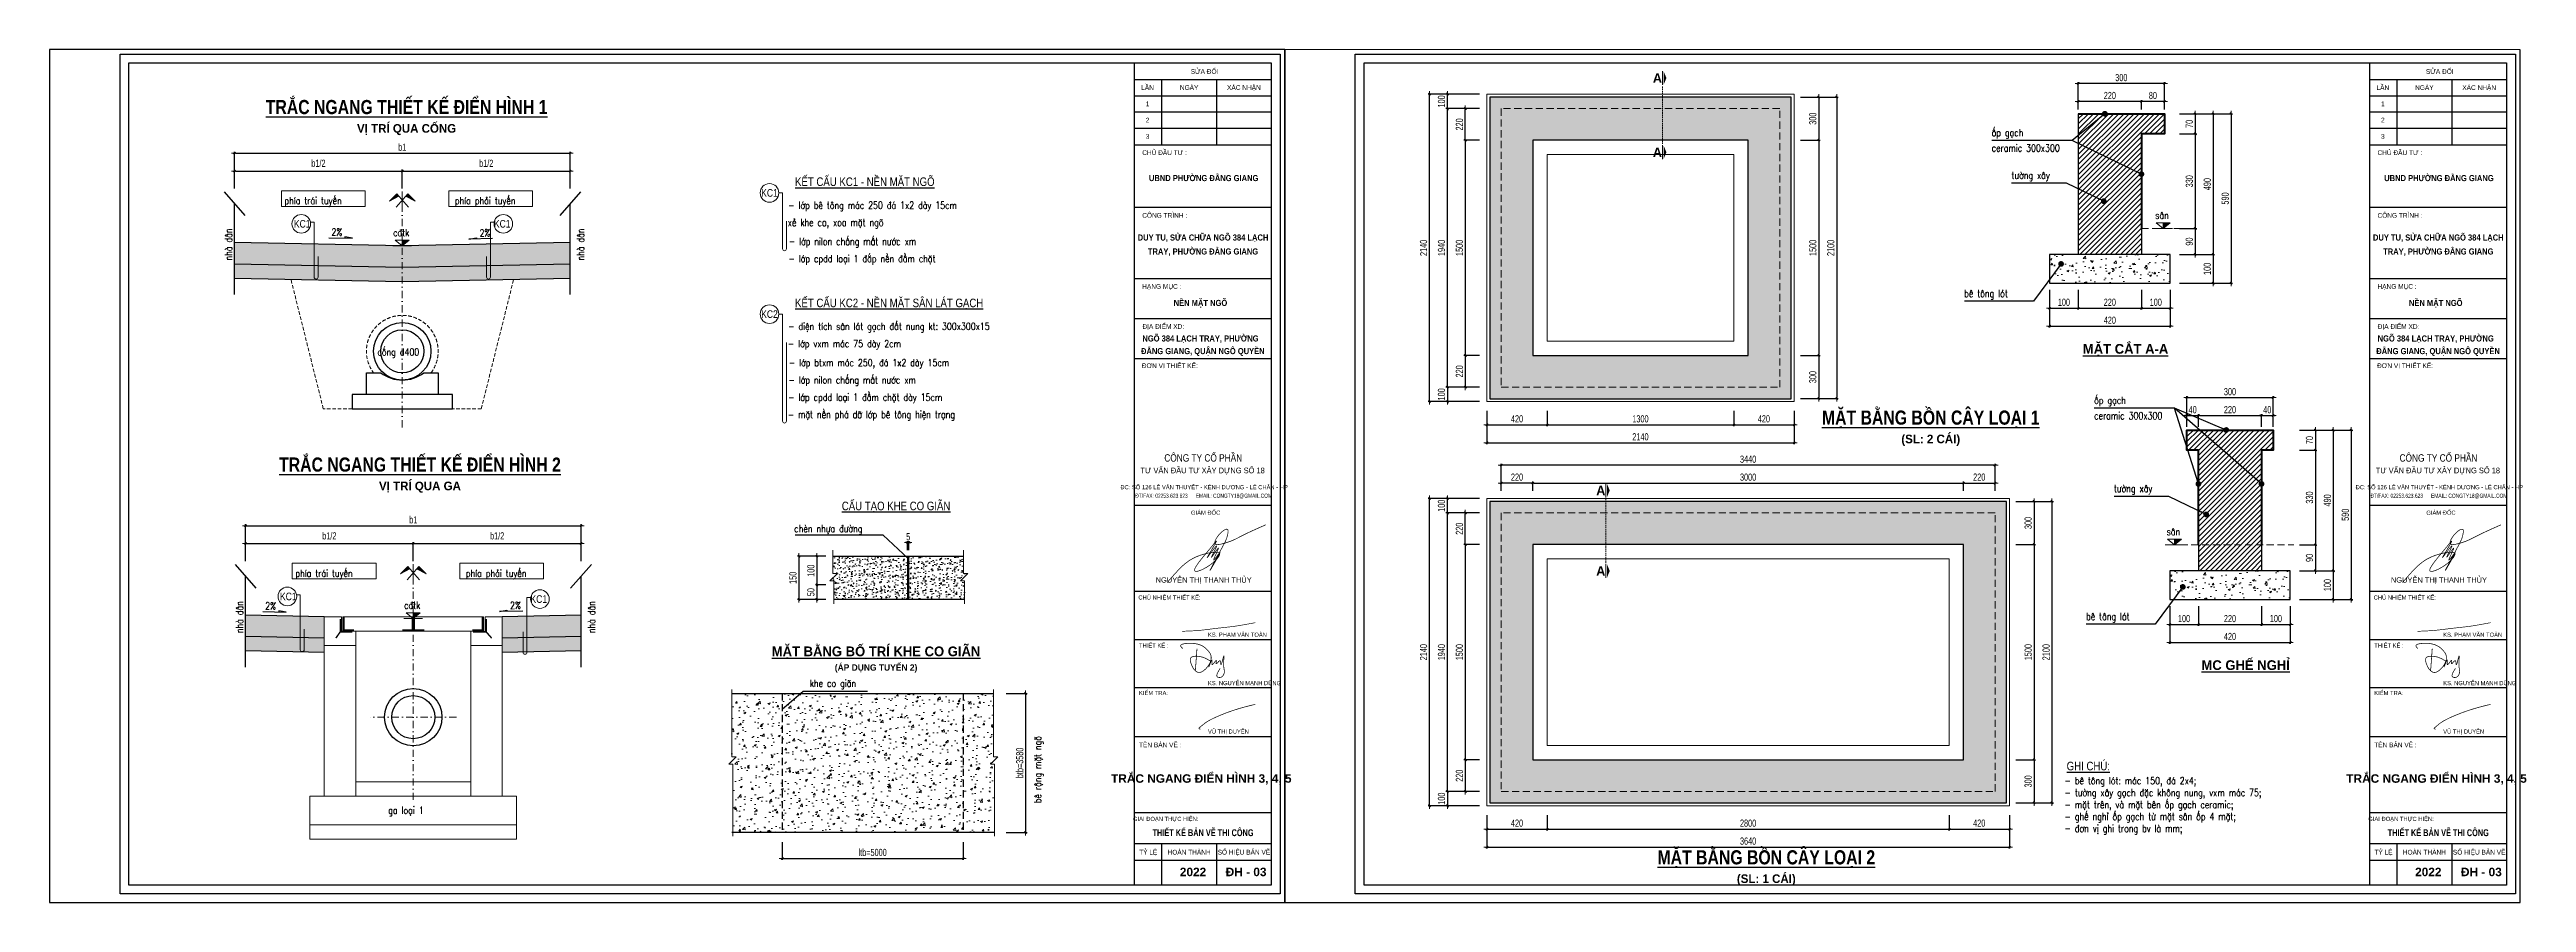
# Model space of a CAD drawing. Header units: millimetres. Extents: x -99113 to -65212, y 21211 to 34445.
# Drawn here: x -91877 to -74622, y 21211 to 27151 of the extents above; entities that cross this region are included whole.
import ezdxf
from ezdxf.enums import TextEntityAlignment as Align

# ---------------------------------------------------------------- set-up
doc = ezdxf.new("R2010")
doc.units = ezdxf.units.MM
doc.header["$MEASUREMENT"] = 0
doc.linetypes.add('DASHDOT', pattern=[1, 0.5, -0.25, 0, -0.25])
doc.linetypes.add('HIDDEN', pattern=[0.375, 0.25, -0.125])
for name, color, linetype in [('BT7-THAY', 7, 'Continuous'), ('ENTTNTHIETKE1', 2, 'Continuous'), ('GHICHU', 7, 'Continuous'), ('KHUNGTEN', 5, 'Continuous'), ('NOI', 4, 'Continuous'), ('T.bao', 6, 'Continuous'), ('thep', 2, 'Continuous'), ('TXT', 5, 'Continuous')]:
    doc.layers.add(name, color=color, linetype=linetype)
for name, color, linetype, lineweight in [('HATCH', 252, 'Continuous', 9), ('ISO', 153, 'Continuous', 13), ('LC Dim', 8, 'Continuous', 18), ('LC Hatch', 252, 'Continuous', 9), ('LC ISO', 153, 'Continuous', 13), ('LC Khac', 4, 'Continuous', 9), ('LC MANH DUT', 35, 'HIDDEN', 5), ('LC Net dam 1', 30, 'Continuous', 30), ('LC Net dam3', 1, 'Continuous', 60), ('LC Net manh', 239, 'Continuous', 5), ('LC Net thay', 7, 'Continuous', 25), ('LC Net truc', 79, 'DASHDOT', 13), ('LC Text1', 3, 'Continuous', 20), ('LC Text2', 7, 'Continuous', 25), ('THEPDOC', 1, 'Continuous', 40)]:
    doc.layers.add(name, color=color, linetype=linetype, lineweight=lineweight)
doc.styles.add('A', font='', dxfattribs={"height": 2.2})
doc.styles.add('General text 2', font='arial.ttf')
doc.styles.add('HOATBIF', font='hoatbif.shx', dxfattribs={"width": 0.7})
doc.styles.add('LC 1', font='')
doc.styles.add('LC 3', font='vnsimli.shx', dxfattribs={"width": 0.75})
doc.styles.add('LC3', font='', dxfattribs={"width": 0.8})
doc.styles.add('style1', font='')
doc.styles.add('T1', font='Vnsimli.shx', dxfattribs={"width": 0.8})
doc.styles.add('T2', font='', dxfattribs={"width": 0.8})
doc.styles.add('THANG2', font='')
doc.styles.add('VnAvantH-B', font='')
doc.styles.get('A').set_extended_font_data('.VnArial NarrowH')
doc.styles.get('LC 1').set_extended_font_data('.VnAvantH', bold=True)
doc.styles.get('LC3').set_extended_font_data('.VnArialH', bold=True)
doc.styles.get('style1').set_extended_font_data('.VnAvantH')
doc.styles.get('T2').set_extended_font_data('.VnArialH')
doc.styles.get('THANG2').set_extended_font_data('.VnHelvetInsH', bold=True)
doc.styles.get('VnAvantH-B').set_extended_font_data('.VnAvantH', bold=True)
doc.dimstyles.new('1-100(1-25)', dxfattribs={"dimscale": 25, "dimtxt": 2.5, "dimasz": 0.35, "dimexe": 0.5, "dimexo": 0, "dimgap": 0.8, "dimtad": 1, "dimdec": 0, "dimzin": 0, "dimdsep": 46, "dimtxsty": 'HOATBIF', "dimblk1": 'DOT', "dimblk2": 'DOT', "dimsah": 1, "dimcen": -1, "dimdle": 1, "dimclrd": 256, "dimclre": 256, "dimclrt": 4, "dimadec": 3, "dimazin": 2, "dimtfac": 0.333333, "dimtdec": 0, "dimtix": 1, "dimtmove": 2, "dimatfit": 3, "dimldrblk": 'DOT', "dimfxl": 1, "dimtvp": 0.833333, "dimtolj": 1, "dimtzin": 0, "dimarcsym": 0})
doc.dimstyles.new('Kichthouc ao', dxfattribs={"dimscale": 0, "dimtxt": 2.2, "dimasz": 1, "dimexe": 0.1, "dimexo": 0.1, "dimgap": 0.5, "dimtad": 1, "dimdec": 0, "dimlfac": 100, "dimzin": 0, "dimdsep": 46, "dimtxsty": 'A', "dimblk": 'ARCHTICK', "dimcen": 0.09, "dimdle": 1, "dimclrd": 8, "dimclre": 8, "dimclrt": 3, "dimadec": 0, "dimazin": 0, "dimtfac": 1, "dimtdec": 0, "dimtofl": 0, "dimtmove": 0, "dimatfit": 3, "dimfxl": 1, "dimtolj": 1, "dimtzin": 0, "dimarcsym": 0})

msp = doc.modelspace()

# ---------------------------------------------------------------- texts
at = {"layer": 'GHICHU', "color": 0, "style": 'THANG2'}
for s, height, p in [('tr¾c ngang ®iÓn h×nh 3, 4, 5', 59.129, (-83853.5, 22044.6, 0)), ('tr¾c ngang ®iÓn h×nh 3, 4, 5', 59.129, (-75247.9, 22044.5, 0)), ('2022', 59.13, (-83910.9, 21393.9, 0)), ('®h - 03', 59.13, (-83541.3, 21393.9, 0)), ('2022', 59.13, (-75305.4, 21393.8, 0)), ('®h - 03', 59.13, (-74935.8, 21393.8, 0))]:
    msp.add_text(s, height=height, rotation=359.99922, dxfattribs=at).set_placement(p, align=Align.CENTER)
at = {"layer": 'LC Text1', "color": 3, "style": 'LC 3', "width": 0.8}
for s, height, rotation, p in [('èp g¹ch', 50, 0.00078, (-78347.4, 26547.9)), ('ceramic 300x300', 50.002, 0.00078, (-78347.4, 26440.1)), ('t\xadêng x©y', 50, 0.00078, (-78209.4, 26250.8)), ('- líp bª t«ng m¸c 250 ®¸ 1x2 dµy 15cm', 50.002, 359.99922, (-86731.7, 26042.3)), ('nhµ d©n', 50, 90, (-90605.5, 25681.7)), ('2%%%', 50, 358.85424, (-89914.1, 25855.8)), ('2%%%', 50, 1.14576, (-88881.1, 25848.5)), ('nhµ d©n', 50, 90, (-88153.1, 25681.7)), ('xÎ khe co, xoa mÆt ngâ', 50.002, 359.99922, (-86734.1, 25922)), ('- líp cpdd lo¹i 1 ®¾p nÒn ®Çm chÆt', 50.002, 359.99922, (-86730, 25669.4)), ('- líp nilon chèng mÊt n\xadíc xm', 50.002, 359.99922, (-86727.6, 25789.8)), ('bª t«ng lãt', 50.002, 0.00078, (-78538, 25427.6)), ('- diÖn tÝch s©n l¸t g¹ch ®Êt nung kt: 300x300x15', 50.002, 359.99922, (-86731.7, 25198.1)), ('- líp vxm m¸c 75 dµy 2cm', 50.002, 359.99922, (-86734.1, 25077.8)), ('- líp nilon chèng mÊt n\xadíc xm', 50.002, 359.99922, (-86730, 24825.2)), ('- líp btxm m¸c 250, ®¸ 1x2 dµy 15cm', 50.002, 359.99922, (-86727.6, 24945.6)), ('- líp cpdd lo¹i 1 ®Çm chÆt dµy 15cm', 50.002, 359.99922, (-86732.5, 24704.9)), ('èp g¹ch', 50, 0.00078, (-77633.1, 24683.5)), ('- mÆt nÒn ph¸ dì líp bª t«ng hiÖn tr¹ng', 50.002, 359.99922, (-86734.9, 24584.5)), ('ceramic 300x300', 50.002, 0.00078, (-77633.1, 24575.7)), ('t\xadêng x©y', 50, 0.00078, (-77495.1, 24068.9)), ('nhµ d©n', 50, 90, (-90529.1, 23086.4)), ('2%%%', 50, 358.85424, (-90375.4, 23252.1)), ('2%%%', 50, 1.14576, (-88668.3, 23254.4)), ('nhµ d©n', 50, 90, (-88076.7, 23086.4)), ('bª t«ng lãt', 50.002, 0.00078, (-77689.7, 23178)), ('bª réng mÆt ngâ', 50, 90, (-84968.8, 21902.1))]:
    msp.add_text(s, height=height, rotation=rotation, dxfattribs=at).set_placement(p)
for s, p in [('phÝa tr¸i tuyÕn', (-90241.2, 26073.4)), ('phÝa ph¶i tuyÕn', (-89053.1, 26073.4)), ('cèng d400', (-89593.1, 25020.2)), ('chÌn nhùa ®\xadêng', (-86689.1, 23790.2)), ('phÝa tr¸i tuyÕn', (-90164.8, 23478.2)), ('phÝa ph¶i tuyÕn', (-88976.7, 23478.2)), ('khe co gi·n', (-86581, 22712.6)), ('ga lo¹i 1', (-89517.3, 21828.2))]:
    msp.add_text(s, height=50, dxfattribs=at).set_placement(p)
at = {"layer": 'LC Text1', "color": 3, "insert": (-77839.5, 22084.6, 0), "char_height": 50.002, "width": 2115.533, "attachment_point": 1, "rotation": 359.99922, "style": 'LC 3'}
msp.add_mtext('{\\W0.8;- bª t«ng lãt: m¸c 150, ®¸ 2x4;\\P- t\xadêng x©y g¹ch ®Æc kh«ng nung, vxm m¸c 75;\\P- mÆt trªn, vµ mÆt bªn èp g¹ch ceramic;\\P- ghÕ nghØ èp g¹ch tõ mÆt s©n èp 4 mÆt;\\P- ®¬n vÞ ghi trong bv lµ mm;}', dxfattribs=at)
at = {"layer": 'LC Text2', "style": 'T2', "width": 0.8}
for s, p in [('%%UkÕt cÊu kc1 - nÒn mÆt ngâ', (-86683.8, 26200.8)), ('%%UkÕt cÊu kc2 - nÒn mÆt s©n l¸t g¹ch', (-86683.8, 25356.6)), ('%%UcÊu t¹o khe co gi·n', (-86357.9, 23942.5))]:
    msp.add_text(s, height=60, dxfattribs=at).set_placement(p)
msp.add_text('%%Ughi chó:', height=60.002, rotation=359.99922, dxfattribs=at).set_placement((-77824.7, 22131, 0))

# ---------------------------------------------------------------- blocks, each defined once
blk = doc.blocks.new('*U5')
at = {"layer": 'LC ISO'}
blk.add_circle((0, 0), 4.25, dxfattribs=at)
at = {"layer": 'LC Text1', "style": 'General text 2', "width": 0.8, "flags": 8}
blk.add_attdef('SYMBOL', text='', height=3.5, dxfattribs=at).set_placement((0, 0), align=Align.MIDDLE_CENTER)
blk = doc.blocks.new('DXicon')
at = {"layer": 'LC Hatch', "ltscale": 50}
for points in [[(-1.15, 4.39), (-1.9, 5.26), (-4.45, 2.69)], [(4.45, 2.69), (1.9, 5.26), (1.15, 4.39)]]:
    blk.add_hatch(color=252, dxfattribs=at).paths.add_polyline_path(points)
at = {"layer": 'LC Net manh', "color": 8, "ltscale": 50}
for p, q in [((-1.9, 5.26), (-4.45, 2.69)), ((-4.45, 2.69), (-1.15, 4.39)), ((-2.13, 0.57), (1.9, 5.26)), ((2.13, 0.57), (-1.9, 5.26)), ((0, 0.04), (0, 6.04)), ((4.45, 2.69), (1.15, 4.39)), ((1.9, 5.26), (4.45, 2.69))]:
    blk.add_line(p, q, dxfattribs=at)
blk = doc.blocks.new('Caodo1')
at = {"layer": 'LC Text1'}
blk.add_hatch(color=4, dxfattribs=at).paths.add_polyline_path([(0, 200), (0, 0), (243, 200)])
at = {"layer": 'LC Text1', "color": 4}
for p, q in [((324, 0), (-324, 0)), ((0, 0), (0, 200))]:
    blk.add_line(p, q, dxfattribs=at)
blk.add_lwpolyline([(-243, 200), (243, 200), (0, 0), (0, 0)], close=True, dxfattribs=at)
at = {"layer": 'LC Text1', "color": 4, "style": 'T1', "width": 0.8}
blk.add_attdef('%%P0,00', text='', height=250, dxfattribs=at).set_placement((-39, 460), align=Align.MIDDLE_CENTER)
blk = doc.blocks.new('DOT')
at = {"layer": 'LC Dim'}
blk.add_line((-3, 0), (3, 0), dxfattribs=at)
at = {"layer": 'LC Dim', "color": 4}
blk.add_line((-1, -1), (1, 1), dxfattribs=at)
blk.add_lwpolyline([(0.5, 1), (-1, -0.5), (-0.5, -1), (1, 0.5)], close=True, dxfattribs=at)
blk = doc.blocks.new('*D30')
at = {"layer": 'Defpoints', "color": 0, "transparency": 16777216}
for p in [(-89420, 26305), (-90589, 26183), (-89420, 26183)]:
    blk.add_point(p, dxfattribs=at)
at = {"layer": 'LC Dim', "lineweight": -2, "transparency": 16777216}
for p, q in [((-90589, 26183), (-90589, 26315)), ((-90582, 26305), (-89427, 26305)), ((-89420, 26183), (-89420, 26315))]:
    blk.add_line(p, q, dxfattribs=at)
at = {"layer": 'LC Dim', "lineweight": -2, "transparency": 16777216, "xscale": 7, "yscale": 7, "zscale": 7, "rotation": 180}
blk.add_blockref('DOT', (-90589, 26305), dxfattribs=at)
at = {"layer": 'LC Dim', "lineweight": -2, "transparency": 16777216, "xscale": 7, "yscale": 7, "zscale": 7}
blk.add_blockref('DOT', (-89420, 26305), dxfattribs=at)
at = {"layer": 'LC Dim', "color": 4, "transparency": 16777216, "insert": (-90004, 26359), "char_height": 50, "attachment_point": 5, "style": 'HOATBIF'}
blk.add_mtext('\\A1;b1/2', dxfattribs=at)
blk = doc.blocks.new('_Dot')
at = {"color": 0, "linetype": 'ByBlock', "lineweight": -2}
blk.add_line((-0.5, 0), (-1, 0), dxfattribs=at)
at = {"color": 0, "linetype": 'ByBlock', "const_width": 0.5}
blk.add_lwpolyline([(-0.25, 0, 1), (0.25, 0, 1)], format="xyb", close=True, dxfattribs=at)
blk = doc.blocks.new('*D31')
at = {"layer": 'Defpoints', "color": 0, "transparency": 16777216}
for p in [(-88251, 26305), (-89420, 26183), (-88251, 26183)]:
    blk.add_point(p, dxfattribs=at)
at = {"layer": 'LC Dim', "lineweight": -2, "transparency": 16777216}
for p, q in [((-89420, 26183), (-89420, 26315)), ((-89413, 26305), (-88258, 26305)), ((-88251, 26183), (-88251, 26315))]:
    blk.add_line(p, q, dxfattribs=at)
at = {"layer": 'LC Dim', "lineweight": -2, "transparency": 16777216, "xscale": 7, "yscale": 7, "zscale": 7, "rotation": 180}
blk.add_blockref('DOT', (-89420, 26305), dxfattribs=at)
at = {"layer": 'LC Dim', "lineweight": -2, "transparency": 16777216, "xscale": 7, "yscale": 7, "zscale": 7}
blk.add_blockref('DOT', (-88251, 26305), dxfattribs=at)
at = {"layer": 'LC Dim', "color": 4, "transparency": 16777216, "insert": (-88835, 26359), "char_height": 50, "attachment_point": 5, "style": 'HOATBIF'}
blk.add_mtext('\\A1;b1/2', dxfattribs=at)
blk = doc.blocks.new('*D32')
at = {"layer": 'Defpoints', "color": 0, "transparency": 16777216}
for p in [(-88251, 26430), (-90589, 26183), (-88251, 26183)]:
    blk.add_point(p, dxfattribs=at)
at = {"layer": 'LC Dim', "lineweight": -2, "transparency": 16777216}
for p, q in [((-90589, 26183), (-90589, 26440)), ((-90582, 26430), (-88258, 26430)), ((-88251, 26183), (-88251, 26440))]:
    blk.add_line(p, q, dxfattribs=at)
at = {"layer": 'LC Dim', "lineweight": -2, "transparency": 16777216, "xscale": 7, "yscale": 7, "zscale": 7, "rotation": 180}
blk.add_blockref('DOT', (-90589, 26430), dxfattribs=at)
at = {"layer": 'LC Dim', "lineweight": -2, "transparency": 16777216, "xscale": 7, "yscale": 7, "zscale": 7}
blk.add_blockref('DOT', (-88251, 26430), dxfattribs=at)
at = {"layer": 'LC Dim', "color": 4, "transparency": 16777216, "insert": (-89420, 26471), "char_height": 50, "attachment_point": 5, "style": 'HOATBIF'}
blk.add_mtext('\\A1;b1', dxfattribs=at)
blk = doc.blocks.new('chu ki Miss Duyen')
at = {"layer": 'ISO', "ltscale": 2, "const_width": 40}
blk.add_lwpolyline([(843, 225), (838, 225), (836, 225), (834, 225), (832, 225), (830, 226), (828, 226), (827, 226), (826, 226), (825, 226), (824, 226), (823, 226), (821, 226), (820, 227), (819, 227), (818, 227), (817, 227), (816, 227), (815, 227), (814, 227), (813, 228), (812, 228), (810, 228), (809, 228), (808, 228), (807, 229), (806, 229), (805, 229), (804, 229), (803, 230), (801, 230), (800, 230), (799, 230), (798, 231), (797, 231), (795, 231), (794, 232), (793, 232), (792, 232), (791, 233), (789, 233), (788, 233), (787, 234), (786, 234), (785, 235), (783, 235), (782, 235), (781, 236), (780, 236), (779, 237), (778, 237), (777, 238), (776, 238), (776, 238), (775, 238), (775, 239), (774, 239), (774, 239), (773, 239), (773, 240), (772, 240), (771, 240), (771, 240), (770, 241), (770, 241), (769, 241), (769, 242), (768, 242), (768, 242), (767, 242), (767, 243), (766, 243), (766, 243), (765, 244), (765, 244), (765, 244), (764, 245), (764, 245), (763, 245), (763, 246), (762, 246), (762, 246), (762, 247), (761, 247), (761, 247), (760, 248), (760, 248), (760, 248), (759, 249), (759, 249), (759, 249), (758, 250), (758, 250), (758, 250), (758, 251), (757, 251), (757, 251), (757, 252), (756, 252), (756, 253), (756, 253), (756, 253), (756, 254), (755, 254), (755, 255), (755, 255), (755, 255), (755, 256), (755, 256), (754, 257), (754, 257), (754, 257), (754, 258), (754, 258), (754, 259), (754, 259), (754, 260), (754, 260), (754, 260), (754, 261), (754, 261), (754, 262), (754, 262), (754, 263), (754, 263), (754, 263), (754, 264), (754, 264), (754, 265), (754, 265), (754, 266), (754, 266), (754, 267), (754, 267), (755, 268), (755, 268), (755, 269), (755, 269), (755, 270), (755, 270), (755, 270), (756, 271), (756, 271), (756, 272), (756, 272), (756, 273), (757, 273), (757, 274), (757, 274), (757, 275), (758, 275), (758, 276), (758, 276), (758, 277), (759, 277), (759, 278), (759, 278), (759, 279), (760, 279), (760, 280), (760, 280), (761, 281), (761, 281), (761, 282), (762, 282), (762, 283), (762, 283), (763, 284), (763, 284), (763, 285), (764, 285), (764, 286), (764, 286), (765, 287), (766, 288), (767, 289), (767, 290), (768, 291), (769, 293), (770, 294), (771, 295), (771, 296), (772, 297), (773, 298), (774, 299), (775, 300), (776, 301), (777, 302), (778, 303), (778, 304), (780, 306), (781, 307), (782, 308), (783, 309), (784, 310), (785, 311), (786, 312), (786, 312), (787, 313), (788, 314), (789, 315), (790, 316), (791, 317), (792, 318), (792, 319), (793, 320), (794, 321), (795, 322), (796, 323), (797, 324), (797, 324), (798, 325), (799, 326), (800, 327), (801, 328), (801, 329), (802, 330), (803, 330), (804, 331), (805, 332), (805, 333), (806, 334), (807, 335), (808, 336), (808, 336), (809, 337), (810, 338), (811, 339), (811, 340), (812, 340), (813, 341), (814, 343), (816, 344), (817, 346), (819, 348), (820, 349), (822, 351), (823, 352), (824, 354), (826, 355), (827, 357), (829, 358), (830, 360), (831, 361), (834, 364), (840, 370), (842, 372), (845, 376), (848, 379), (851, 382), (853, 386), (856, 389), (859, 392), (862, 395), (865, 398), (867, 401), (870, 404), (873, 407), (876, 411), (879, 414), (882, 417), (885, 420), (887, 423), (890, 427), (893, 430), (896, 433), (899, 436), (902, 440), (905, 443), (908, 446), (911, 449), (914, 453), (917, 456), (920, 459), (923, 462), (926, 466), (928, 469), (931, 472), (934, 476), (937, 479), (940, 482), (943, 486), (946, 489), (949, 492), (953, 495), (956, 499), (959, 502), (962, 505), (965, 509), (968, 512), (971, 515), (974, 519), (977, 522), (980, 525), (983, 529), (986, 532), (989, 535), (992, 538), (996, 542), (999, 545), (1002, 548), (1005, 552), (1008, 555), (1011, 558), (1014, 561), (1017, 565), (1021, 568), (1024, 571), (1027, 574), (1030, 578), (1033, 581), (1036, 584), (1040, 587), (1043, 591), (1046, 594), (1049, 596), (1052, 600), (1056, 603), (1059, 606), (1062, 610), (1065, 613), (1069, 616), (1072, 619), (1075, 622), (1078, 625), (1082, 628), (1085, 631), (1088, 634), (1091, 637), (1095, 640), (1098, 643), (1101, 646), (1105, 649), (1108, 652), (1111, 655), (1114, 658), (1118, 661), (1121, 664), (1124, 667), (1128, 670), (1131, 673), (1134, 676), (1138, 679), (1141, 682), (1144, 685), (1148, 688), (1151, 691), (1154, 694), (1158, 697), (1161, 700), (1165, 702), (1168, 705), (1171, 708), (1175, 711), (1178, 714), (1182, 717), (1185, 720), (1188, 722), (1192, 725), (1195, 728), (1199, 731), (1202, 734), (1205, 736), (1209, 739), (1212, 742), (1216, 745), (1219, 747), (1223, 750), (1226, 753), (1229, 756), (1233, 758), (1236, 761), (1240, 764), (1243, 767), (1247, 769), (1250, 772), (1254, 775), (1257, 777), (1261, 780), (1264, 783), (1268, 785), (1271, 788), (1275, 791), (1278, 793), (1282, 796), (1285, 799), (1289, 801), (1292, 804), (1296, 807), (1299, 809), (1303, 812), (1306, 815), (1310, 817), (1313, 820), (1317, 822), (1320, 825), (1324, 828), (1327, 830), (1331, 833), (1335, 835), (1338, 838), (1342, 840), (1345, 843), (1349, 846), (1352, 848), (1356, 851), (1360, 853), (1363, 856), (1367, 858), (1370, 861), (1374, 863), (1377, 866), (1381, 868), (1385, 871), (1392, 876), (1399, 881), (1406, 886), (1413, 891), (1421, 896), (1428, 901), (1435, 906), (1442, 911), (1447, 915), (1457, 921), (1464, 926), (1471, 931), (1479, 936), (1486, 941), (1493, 946), (1501, 950), (1508, 955), (1515, 960), (1523, 965), (1530, 970), (1537, 975), (1545, 980), (1552, 984), (1559, 989), (1567, 994), (1574, 999), (1582, 1004), (1589, 1008), (1596, 1013), (1604, 1018), (1611, 1023), (1619, 1028), (1626, 1032), (1634, 1037), (1641, 1042), (1648, 1046), (1656, 1051), (1663, 1056), (1671, 1061), (1678, 1065), (1686, 1070), (1693, 1075), (1701, 1079), (1708, 1084), (1716, 1089), (1723, 1093), (1731, 1098), (1738, 1103), (1746, 1107), (1753, 1112), (1761, 1116), (1769, 1121), (1776, 1126), (1784, 1130), (1791, 1135), (1799, 1139), (1806, 1144), (1814, 1148), (1822, 1153), (1829, 1158), (1837, 1162), (1844, 1167), (1852, 1171), (1860, 1176), (1867, 1180), (1875, 1185), (1882, 1189), (1890, 1194), (1898, 1198), (1905, 1203), (1913, 1207), (1921, 1212), (1928, 1216), (1936, 1220), (1943, 1225), (1951, 1229), (1959, 1234), (1964, 1237), (1974, 1243), (1982, 1247), (1989, 1251), (1997, 1256), (2005, 1260), (2012, 1265), (2020, 1269), (2028, 1273), (2036, 1278), (2043, 1282), (2051, 1286), (2059, 1291), (2066, 1295), (2074, 1299), (2082, 1304), (2089, 1308), (2097, 1312), (2105, 1317), (2113, 1321), (2120, 1325), (2128, 1330), (2136, 1334), (2144, 1338), (2151, 1342), (2159, 1347), (2167, 1351), (2175, 1355), (2182, 1359), (2190, 1364), (2198, 1368), (2206, 1372), (2213, 1376), (2221, 1381), (2229, 1385), (2237, 1389), (2244, 1393), (2252, 1397), (2260, 1402), (2268, 1406), (2276, 1410), (2283, 1414), (2291, 1418), (2299, 1422), (2307, 1426), (2315, 1431), (2322, 1435), (2330, 1439), (2338, 1443), (2346, 1447), (2354, 1451), (2361, 1455), (2369, 1459), (2377, 1464), (2385, 1468), (2393, 1472), (2401, 1476), (2408, 1480), (2416, 1484), (2424, 1488), (2432, 1492), (2440, 1496), (2448, 1500), (2456, 1504), (2463, 1508), (2471, 1512), (2479, 1516), (2487, 1520), (2495, 1524), (2503, 1528), (2511, 1532), (2519, 1536), (2526, 1540), (2534, 1544), (2542, 1548), (2550, 1552), (2558, 1556), (2566, 1560), (2574, 1564), (2582, 1568), (2590, 1572), (2598, 1575), (2606, 1579), (2613, 1583), (2621, 1587), (2629, 1591), (2637, 1595), (2645, 1599), (2653, 1603), (2661, 1607), (2669, 1610), (2677, 1614), (2685, 1618), (2693, 1622), (2701, 1626), (2709, 1630), (2717, 1633), (2725, 1637), (2733, 1641), (2741, 1645), (2749, 1649), (2756, 1652), (2764, 1656), (2772, 1660), (2780, 1664), (2788, 1668), (2796, 1671), (2804, 1675), (2812, 1679), (2820, 1683), (2828, 1686), (2836, 1690), (2844, 1694), (2852, 1698), (2860, 1701), (2868, 1705), (2876, 1709), (2884, 1712), (2892, 1716), (2900, 1720), (2908, 1723), (2916, 1727), (2925, 1731), (2933, 1734), (2941, 1738), (2949, 1742), (2957, 1745), (2965, 1749), (2973, 1753), (2981, 1756), (2989, 1760), (2997, 1763), (3005, 1767), (3013, 1771), (3021, 1774), (3029, 1778), (3037, 1781), (3045, 1785), (3053, 1789), (3061, 1792), (3069, 1796), (3078, 1799), (3086, 1803), (3094, 1806), (3102, 1810), (3110, 1813), (3118, 1817), (3126, 1820), (3134, 1824), (3142, 1827), (3150, 1831), (3156, 1833), (3167, 1838), (3175, 1841), (3183, 1845), (3191, 1848), (3199, 1852), (3207, 1855), (3215, 1859), (3223, 1862), (3232, 1866), (3240, 1869), (3248, 1873), (3256, 1876), (3264, 1879), (3272, 1883), (3280, 1886), (3288, 1890), (3297, 1893), (3305, 1896), (3313, 1900), (3321, 1903), (3329, 1907), (3337, 1910), (3345, 1913), (3354, 1917), (3362, 1920), (3370, 1923), (3378, 1927), (3386, 1930), (3394, 1933), (3403, 1937), (3411, 1940), (3419, 1944), (3427, 1947), (3435, 1950), (3452, 1957), (3468, 1963), (3484, 1970), (3501, 1977), (3517, 1983), (3534, 1990), (3550, 1996), (3566, 2003), (3583, 2009), (3599, 2016), (3616, 2022), (3632, 2029), (3648, 2035), (3665, 2042), (3681, 2048), (3698, 2055), (3714, 2061), (3731, 2068), (3747, 2074), (3763, 2081), (3780, 2087), (3796, 2093), (3813, 2100), (3828, 2106)], dxfattribs=at)
blk = doc.blocks.new('nguyen thi thanh thuy')
at = {"layer": 'ISO', "ltscale": 2, "const_width": 40}
blk.add_lwpolyline([(-2685, -1690, -0.0063877), (-2178, -1117, -0.0085568), (-1977, -905, -0.0170865), (-1770, -708, -0.1020868), (-833, -161, -0.0398331), (-270, -16, -0.0205119), (-90, 8, -0.0444968), (98, 9, -0.0558697), (182, -8, -0.1136327), (236, -42, -0.1764328), (258, -92, -0.0770332), (254, -135, -0.0695344), (223, -210, -0.0385691), (166, -296, -0.0303679), (57, -421, -0.0823822), (-675, -942, -0.0351577), (-905, -1035, -0.0444105), (-1026, -1062, -0.0669484), (-1091, -1062, -0.1434086), (-1132, -1043, -0.1761308), (-1149, -1007, -0.069024), (-1148, -973, -0.0598872), (-1131, -911, -0.036714), (-1079, -807, -0.0190232), (-1000, -683, -0.0110055), (-898, -542, -0.0104199), (-645, -222, 0.0013552), (-76, 463, -0.0312306), (69, 631, -0.1806227), (82, 640, -0.6021976), (84, 631, -0.0559814), (56, 570, -0.0108457), (-28, 418, 0.0004639), (-371, -161, 0.0232403), (-439, -286, 1.6271128), (-437, -292, 0.049833), (-397, -245, 0.0054959), (-91, 162, -0.0116966), (26, 311, -0.0513805), (82, 370, -0.2885923), (95, 376, -0.3791063), (97, 362, -0.0403943), (80, 315, -0.0150429), (4, 153, 0.0268585), (-200, -261, 0.1601727), (-204, -278, 0.6244103), (-195, -273, 0.0341882), (-141, -204, -0.0153872), (148, 200, -0.034245), (183, 240, -0.3771715), (195, 246, -0.2757427), (195, 230, -0.0397052), (162, 143, -0.0071538), (29, -150, 0.0102693), (-53, -335, 0.0592072), (-81, -418, 0.494242), (-78, -431, 0.2094255), (-61, -421, 0.0315218), (-22, -378, 0.0121512), (92, -232, -0.0154116), (249, -26, -0.0668774), (274, -2, -1.0123135), (279, -8, -0.0552246), (269, -38, -0.0195011), (211, -159, -0.0089675), (2, -538, -0.0052499), (-207, -898, -0.0418751), (-284, -1018, -0.365695), (-264, -970, -0.007459), (-39, -543, 0.0008281), (491, 447, 0.0162439), (598, 659, 0.0588099), (711, 1009, 0.0394131), (734, 1174, 0.0600036), (730, 1242, 0.2406458), (692, 1298, 0.1344535), (647, 1305, 0.0713719), (590, 1291, 0.0406837), (523, 1258, 0.0565007), (335, 1112, 0.0717517), (65, 772, 0.0457041), (5, 642, 0.0585734), (-12, 565, 0.1164753), (-5, 505, 0.1659117), (30, 466, 0.0962446), (88, 446, 0.048338), (165, 443, 0.0366176), (301, 460, 0.0626357), (1097, 724, 0.0104896), (1469, 913, -0.0060809), (1725, 1041, -0.0072516), (2275, 1297, -0.0038455), (2852, 1552)], format="xyb", dxfattribs=at)
blk = doc.blocks.new('chu ki Toan')
at = {"layer": 'LC ISO', "const_width": 49}
blk.add_lwpolyline([(-20, 15), (-7, 4), (0, 0), (12, -4), (24, -6), (37, -6), (51, -6), (61, -5), (78, -4), (92, -3), (105, -2), (119, -1), (132, 0), (146, 0), (159, 1), (173, 2), (186, 3), (199, 3), (213, 4), (226, 5), (239, 6), (252, 6), (265, 7), (278, 8), (291, 8), (304, 9), (317, 10), (330, 10), (343, 11), (356, 11), (369, 12), (382, 12), (395, 13), (408, 14), (420, 14), (433, 15), (446, 15), (458, 16), (471, 16), (484, 17), (496, 17), (509, 18), (522, 18), (534, 19), (547, 19), (559, 20), (572, 20), (584, 21), (597, 21), (609, 22), (622, 22), (634, 23), (647, 23), (659, 24), (672, 24), (684, 25), (697, 26), (709, 26), (721, 27), (734, 27), (746, 28), (759, 28), (771, 29), (783, 29), (796, 30), (808, 31), (820, 31), (833, 32), (845, 32), (858, 33), (870, 34), (882, 34), (895, 35), (907, 36), (919, 36), (932, 37), (944, 38), (957, 38), (969, 39), (982, 40), (992, 41), (1006, 42), (1019, 42), (1031, 43), (1044, 44), (1056, 45), (1069, 46), (1081, 47), (1094, 48), (1106, 49), (1119, 49), (1131, 50), (1144, 51), (1156, 52), (1169, 53), (1181, 54), (1194, 55), (1207, 56), (1219, 58), (1232, 59), (1244, 60), (1257, 61), (1270, 62), (1282, 63), (1295, 64), (1307, 65), (1320, 67), (1333, 68), (1345, 69), (1358, 70), (1371, 71), (1383, 73), (1396, 74), (1409, 75), (1421, 76), (1434, 78), (1447, 79), (1459, 80), (1472, 82), (1485, 83), (1497, 84), (1510, 86), (1523, 87), (1536, 88), (1548, 90), (1561, 91), (1574, 92), (1586, 94), (1599, 95), (1612, 97), (1625, 98), (1637, 99), (1650, 101), (1663, 102), (1676, 104), (1688, 105), (1701, 107), (1714, 108), (1727, 110), (1739, 111), (1752, 113), (1765, 114), (1778, 116), (1790, 117), (1803, 119), (1816, 120), (1829, 122), (1841, 123), (1854, 125), (1867, 126), (1880, 128), (1892, 129), (1905, 131), (1918, 133), (1931, 134), (1944, 136), (1956, 137), (1969, 139), (1982, 141), (1995, 142), (2007, 144), (2020, 145), (2033, 147), (2046, 149), (2058, 150), (2071, 152), (2084, 153), (2097, 155), (2109, 157), (2122, 158), (2135, 160), (2147, 161), (2160, 163), (2173, 165), (2186, 166), (2198, 168), (2211, 170), (2224, 171), (2236, 173), (2245, 174), (2262, 176), (2274, 178), (2287, 179), (2300, 181), (2313, 182), (2325, 184), (2338, 186), (2351, 187), (2363, 189), (2376, 191), (2389, 192), (2401, 194), (2414, 195), (2426, 197), (2439, 199), (2452, 200), (2464, 202), (2477, 203), (2490, 205), (2502, 206), (2515, 208), (2528, 210), (2540, 211), (2553, 213), (2566, 214), (2578, 216), (2591, 217), (2603, 219), (2616, 221), (2629, 222), (2641, 224), (2654, 225), (2667, 227), (2679, 228), (2692, 230), (2705, 231), (2717, 233), (2734, 235), (2743, 236), (2755, 237), (2768, 239), (2780, 240), (2793, 241), (2806, 243), (2818, 244), (2831, 246), (2844, 247), (2856, 249), (2869, 250), (2882, 252), (2894, 253), (2907, 254), (2920, 256), (2932, 257), (2945, 259), (2958, 260), (2970, 261), (2983, 263), (2996, 264), (3008, 265), (3021, 267), (3034, 268), (3046, 270), (3059, 271), (3072, 272), (3084, 274), (3097, 275), (3110, 276), (3122, 278), (3135, 279), (3148, 280), (3160, 282), (3173, 283), (3186, 285), (3199, 286), (3211, 287), (3224, 289), (3237, 290), (3249, 291), (3262, 293), (3275, 294), (3287, 295), (3300, 297), (3313, 298), (3325, 299), (3338, 301), (3351, 302), (3363, 304), (3376, 305), (3389, 306), (3401, 308), (3414, 309), (3427, 310), (3439, 312), (3452, 313), (3465, 315), (3477, 316), (3490, 317), (3503, 319), (3516, 320), (3528, 322), (3541, 323), (3554, 324), (3566, 326), (3579, 327), (3592, 329), (3604, 330), (3617, 332), (3630, 333), (3642, 334), (3655, 336), (3668, 337), (3680, 339), (3693, 340), (3706, 342), (3718, 343), (3731, 345), (3744, 346), (3756, 348), (3769, 349), (3782, 351), (3794, 352), (3807, 354), (3820, 356), (3832, 357), (3845, 359), (3858, 360), (3870, 362), (3883, 364), (3896, 365), (3908, 367), (3921, 368), (3933, 370), (3946, 372), (3959, 373), (3971, 375), (3984, 377), (3997, 378), (4009, 380), (4022, 382), (4035, 384), (4047, 385), (4060, 387), (4072, 389), (4085, 391), (4095, 392), (4110, 394), (4123, 396), (4136, 398), (4148, 400), (4161, 402), (4173, 404), (4186, 405), (4199, 407), (4211, 409), (4224, 411), (4236, 413), (4249, 415), (4262, 417), (4274, 419), (4287, 421), (4299, 423), (4312, 425), (4325, 427), (4337, 429), (4350, 431), (4362, 433), (4375, 435), (4388, 437), (4400, 439), (4413, 441), (4425, 443), (4438, 445), (4450, 447), (4463, 449), (4476, 452), (4488, 454), (4501, 456), (4513, 458), (4526, 460), (4538, 462), (4551, 464), (4564, 467), (4576, 469), (4589, 471), (4601, 473), (4614, 475), (4626, 477), (4639, 480), (4651, 482), (4664, 484), (4677, 486), (4689, 488), (4702, 491), (4714, 493), (4727, 495), (4739, 497), (4752, 500), (4764, 502), (4777, 504), (4790, 506), (4802, 509), (4815, 511), (4827, 513), (4840, 515), (4852, 518), (4865, 520), (4877, 522), (4890, 524), (4903, 527), (4915, 529), (4928, 531), (4940, 534), (4953, 536), (4965, 538), (4978, 540), (4990, 543), (5003, 545), (5015, 547), (5028, 550), (5041, 552), (5053, 554), (5066, 556), (5078, 559), (5091, 561), (5103, 563), (5116, 566), (5128, 568), (5141, 570), (5153, 572), (5166, 575), (5179, 577), (5191, 579), (5204, 582), (5216, 584), (5229, 586), (5241, 588), (5254, 591), (5266, 593), (5279, 595), (5291, 597), (5304, 600), (5317, 602), (5329, 604), (5342, 606), (5354, 609), (5367, 611), (5379, 613), (5392, 616), (5404, 618), (5417, 620), (5429, 622), (5442, 625), (5455, 627), (5467, 629), (5480, 631), (5492, 634), (5505, 636), (5517, 638), (5530, 640), (5542, 643), (5555, 645), (5567, 647), (5580, 649), (5593, 652), (5605, 654), (5618, 656), (5630, 658), (5643, 661), (5655, 663)], dxfattribs=at)
blk = doc.blocks.new('Nguyen Manh Dung')
at = {"layer": 'LC ISO', "const_width": 60}
for points in [[(-1870, 1732), (-1922, 1783), (-1970, 1833), (-2008, 1881), (-2021, 1904), (-2030, 1922), (-2036, 1946), (-2036, 1965), (-2032, 1984), (-2024, 2001), (-2013, 2017), (-1997, 2033), (-1956, 2060), (-1902, 2084), (-1839, 2104), (-1766, 2121), (-1686, 2135), (-1601, 2145), (-1512, 2153), (-1330, 2161), (-1222, 2162), (-1153, 2160), (-1069, 2157), (-989, 2152), (-911, 2144), (-837, 2135), (-695, 2110), (-564, 2078), (-443, 2038), (-329, 1991), (-223, 1936), (-123, 1874), (-29, 1805), (62, 1728), (149, 1645), (256, 1528), (315, 1458), (354, 1407), (390, 1354), (422, 1299), (437, 1269), (469, 1185), (484, 1126), (494, 1065), (499, 1003), (499, 941), (494, 878), (485, 814), (471, 750), (453, 686), (431, 622), (405, 559), (376, 496), (307, 372), (227, 253), (136, 140), (37, 34), (-37, -34), (-125, -106), (-181, -145), (-238, -181), (-295, -210), (-353, -234), (-410, -250), (-483, -260), (-523, -259), (-578, -251), (-632, -234), (-684, -211), (-736, -180), (-785, -143), (-833, -100), (-879, -52), (-923, 1), (-965, 58), (-1005, 119), (-1042, 183), (-1077, 249), (-1138, 388), (-1194, 552), (-1208, 601), (-1223, 671), (-1233, 739), (-1236, 803), (-1230, 862), (-1211, 919), (-1186, 959), (-1148, 997), (-1101, 1027), (-1045, 1052), (-983, 1070), (-915, 1083), (-844, 1090), (-769, 1093), (-693, 1092), (-616, 1088), (-517, 1077), (-468, 1069), (-329, 1041), (-199, 1004), (-78, 960), (38, 909), (148, 854), (254, 795), (460, 671)], [(-814, -118), (-802, 50), (-790, 217), (-778, 385), (-765, 552), (-753, 720), (-741, 888), (-729, 1055), (-717, 1223), (-705, 1390), (-693, 1558), (-681, 1725)], [(477, 775), (449, 689), (422, 605), (409, 565), (396, 525), (384, 487), (373, 450), (361, 415), (351, 382), (342, 351), (333, 323), (325, 298), (319, 275), (313, 256), (309, 240), (306, 227), (304, 218), (304, 214), (305, 213), (306, 215), (308, 217), (310, 221), (313, 227), (315, 232), (318, 240), (326, 258), (336, 280), (346, 306), (358, 334), (370, 365), (384, 398), (398, 433), (427, 504), (457, 575), (472, 609), (486, 641), (500, 671), (514, 699), (526, 723), (538, 744), (548, 761), (553, 767), (557, 773), (561, 777), (565, 780), (568, 781), (571, 781), (573, 779), (575, 776), (576, 771), (577, 764), (578, 756), (578, 746), (577, 735), (577, 723), (575, 695), (572, 664), (569, 631), (565, 596), (560, 527), (558, 494), (558, 464), (560, 438), (561, 426), (564, 416), (566, 408), (570, 401), (574, 395), (580, 391), (584, 390), (590, 390), (597, 392), (605, 396), (613, 401), (622, 408), (631, 416), (641, 425), (662, 447), (684, 472), (707, 500), (731, 530), (779, 593), (802, 623), (825, 652), (846, 678), (866, 701), (875, 710), (884, 719), (892, 726), (900, 732), (906, 737), (913, 740), (918, 741), (922, 740), (926, 737), (929, 732), (931, 725), (931, 717), (932, 706), (931, 694), (930, 680), (929, 666), (925, 634), (920, 601), (915, 568), (912, 536), (910, 522), (909, 508), (909, 496), (909, 485), (911, 476), (913, 469), (914, 466), (920, 461), (925, 461), (931, 462), (937, 465), (945, 470), (953, 476), (962, 484), (971, 493), (981, 503), (1003, 526), (1026, 551), (1076, 605), (1101, 632), (1126, 657), (1150, 679), (1162, 688), (1173, 697), (1184, 704), (1195, 709), (1205, 713), (1214, 715), (1223, 715), (1228, 715), (1239, 710), (1246, 704), (1252, 697), (1258, 688), (1263, 677), (1267, 665), (1275, 639), (1281, 609), (1286, 576), (1290, 543), (1293, 510), (1296, 479), (1299, 451), (1302, 426), (1304, 416), (1306, 405), (1308, 399), (1310, 394), (1312, 389), (1315, 387), (1318, 385), (1321, 385), (1324, 387), (1327, 389), (1331, 393), (1334, 399), (1342, 412), (1350, 430), (1359, 452), (1368, 477), (1377, 505), (1386, 536), (1396, 569), (1406, 605), (1426, 679), (1466, 833), (1475, 870), (1485, 906), (1494, 941), (1502, 973), (1510, 1003), (1518, 1031), (1524, 1055), (1531, 1075), (1538, 1095), (1541, 1104), (1545, 1112), (1549, 1116), (1552, 1117), (1554, 1113), (1556, 1106), (1557, 1095), (1558, 1081), (1558, 1065), (1558, 1045), (1557, 1023), (1557, 998), (1556, 971), (1554, 942), (1553, 911), (1552, 878), (1550, 844), (1546, 772), (1543, 696), (1540, 617), (1538, 537), (1537, 458), (1537, 381), (1540, 306), (1541, 276), (1544, 237), (1547, 204), (1550, 173), (1557, 113), (1565, 57), (1573, 5), (1580, -45), (1586, -93), (1590, -139), (1592, -185), (1590, -230), (1584, -276), (1580, -299), (1573, -328), (1568, -347), (1560, -371), (1551, -395), (1540, -419), (1528, -444), (1515, -467), (1501, -491), (1485, -513), (1469, -535), (1451, -556), (1432, -576), (1412, -594), (1390, -611), (1368, -626), (1344, -640), (1320, -652), (1288, -663), (1267, -668), (1239, -673), (1211, -676), (1183, -677), (1155, -676), (1128, -673), (1103, -668), (1079, -662), (1056, -653), (1039, -645), (1019, -632), (1004, -620), (992, -605), (982, -590), (975, -573), (970, -555), (966, -536), (965, -516), (966, -494), (969, -472), (973, -449), (979, -424), (987, -399), (996, -373), (1006, -346), (1018, -319), (1031, -291), (1060, -233), (1093, -172), (1128, -111), (1166, -48), (1246, 81)]]:
    blk.add_lwpolyline(points, dxfattribs=at)
blk = doc.blocks.new('khung vpn')
at = {"layer": 'Defpoints'}
for p, q in [((52556.46, -4195.45), (52498.76, -4195.45)), ((52498.76, -4195.45), (52498.76, -4235.28)), ((52556.46, -4235.28), (52556.46, -4195.45)), ((52498.76, -4235.28), (52556.46, -4235.28))]:
    blk.add_line(p, q, dxfattribs=at)
at = {"layer": 'KHUNGTEN'}
blk.add_lwpolyline([(52556.24, -4234.88), (52502.05, -4234.88), (52502.05, -4195.66), (52556.24, -4195.66)], close=True, dxfattribs=at)
at = {"layer": 'T.bao'}
for p, q in [((52549.44, -4196.84), (52555.83, -4196.84)), ((52549.44, -4197.6), (52555.83, -4197.6)), ((52550.7, -4196.84), (52550.7, -4199.89)), ((52553.27, -4196.84), (52553.27, -4199.89)), ((52549.44, -4198.36), (52555.83, -4198.36)), ((52549.44, -4199.12), (52555.83, -4199.12)), ((52549.44, -4222.99), (52555.83, -4222.99)), ((52549.44, -4225.24), (52555.83, -4225.24)), ((52549.44, -4227.52), (52555.83, -4227.52)), ((52549.44, -4232.53), (52555.83, -4232.53)), ((52549.44, -4233.3), (52555.83, -4233.3)), ((52550.7, -4232.53), (52550.7, -4234.47)), ((52553.27, -4232.53), (52553.27, -4234.47))]:
    blk.add_line(p, q, dxfattribs=at)
at = {"layer": 'thep'}
for p, q in [((52549.44, -4199.89), (52555.83, -4199.89)), ((52549.44, -4202.81), (52555.83, -4202.81)), ((52549.44, -4206.14), (52555.83, -4206.14)), ((52549.44, -4208.01), (52555.83, -4208.01)), ((52549.44, -4209.88), (52555.83, -4209.88)), ((52549.44, -4216.72), (52555.83, -4216.72)), ((52549.44, -4220.74), (52555.83, -4220.74)), ((52549.44, -4231.08), (52555.83, -4231.08))]:
    blk.add_line(p, q, dxfattribs=at)
for points in [[(52555.83, -4234.47), (52502.46, -4234.47), (52502.46, -4196.07), (52555.83, -4196.07)], [(52555.83, -4196.07), (52555.83, -4234.47), (52549.44, -4234.47), (52549.44, -4196.07)]]:
    blk.add_lwpolyline(points, close=True, dxfattribs=at)
at = {"layer": 'TXT', "linetype": 'Continuous'}
blk.add_line((52555.83, -4196.07), (52555.83, -4234.47), dxfattribs=at)
at = {"layer": 'ISO', "xscale": 0.0007999999999999995, "yscale": 0.0007999999999999995, "zscale": 0.0007999999999999995, "rotation": 352.0676215534355}
blk.add_blockref('chu ki Miss Duyen', (52551.82, -4227.27), dxfattribs=at)
at = {"layer": 'LC ISO', "xscale": 0.000601425, "yscale": 0.000601425, "zscale": 0.000601425}
blk.add_blockref('chu ki Toan', (52551.68, -4222.61), dxfattribs=at)
at = {"layer": 'LC Net dam 1'}
for name, p, xscale, yscale, zscale in [('nguyen thi thanh thuy', (52553.2, -4218.93), 0.0008320000000000002, 0.0008320000000000002, 0.0008320000000000002), ('Nguyen Manh Dung', (52552.74, -4224.39), 0.0005625000000000002, 0.0005625000000000002, 0.0005625000000000002)]:
    blk.add_blockref(name, p, dxfattribs=dict(at, xscale=xscale, yscale=yscale, zscale=zscale))
at = {"layer": 'BT7-THAY', "linetype": 'ByBlock', "style": 'VnAvantH-B'}
for s, height, width, p in [('ubnd ph\xadêng §»NG GIANG', 0.2851, 0.85, (52552.67, -4201.59)), ('nÒn mÆt ngâ', 0.2851, 0.85, (52552.52, -4207.42)), ('ngâ 384 L¹CH TRAY, PH¦êNG', 0.2851, 0.85, (52552.52, -4209.08)), ('§»NG GIANG, quËn ng« quyÒn', 0.2851, 0.85, (52552.63, -4209.67)), ('thiÕt kÕ b¶n vÏ thi c«ng', 0.3208, 0.7, (52552.64, -4232.18))]:
    blk.add_text(s, height=height, dxfattribs=dict(at, width=width)).set_placement(p, align=Align.CENTER)
at = {"layer": 'BT7-THAY', "insert": (52552.64, -4204.08), "char_height": 0.2851, "width": 6.5241, "attachment_point": 2, "line_spacing_factor": 1.372151, "style": 'VnAvantH-B'}
blk.add_mtext('{\\W0.85;duy tu, söa ch÷a NGâ 384 L¹CH TRAY, PH¦êNG §»NG GIANG}', dxfattribs=at)
at = {"layer": 'TXT', "linetype": 'Continuous'}
for s, height, style, width, p in [('söa ®æi', 0.222, 'T2', 0.9, (52552.71, -4196.58)), ('lÇn', 0.222, 'T2', 0.9, (52550.05, -4197.33)), ('ngµy', 0.222, 'T2', 0.9, (52551.99, -4197.33)), ('x¸c nhËn', 0.222, 'T2', 0.9, (52554.55, -4197.33)), ('2', 0.222, 'T2', 0.9, (52550.05, -4198.85)), ('1', 0.222, 'T2', 0.9, (52550.05, -4198.09)), ('3', 0.222, 'T2', 0.9, (52550.05, -4199.61)), ('c«ng ty cæ phÇn', 0.3466, 'T2', 0.8, (52552.65, -4214.69)), ('®c: sè 126 lª v¨n thuyÕt - kªnh d\xad¬ng - lª ch©n - hp', 0.1941, 'T2', 0.8, (52552.69, -4215.98)), ('§T/fax: 02253.623.623      Email: Congty18@gmail.com', 0.1941, 'style1', 0.7, (52552.67, -4216.38)), ('nguyÔn thÞ thanh thñy', 0.2495, 'T2', 0.8, (52552.67, -4220.34)), ('giai ®o¹n thùc hiÖn:', 0.1941, 'T2', 0.8, (52550.9, -4231.47)), ('tû lÖ', 0.222, 'T2', 0.9, (52550.08, -4233.04)), ('hoµn thµnh', 0.222, 'T2', 0.9, (52551.99, -4233.04)), ('sè hiÖu b¶n vÏ', 0.2218, 'T2', 0.9, (52554.55, -4233.04))]:
    blk.add_text(s, height=height, dxfattribs=dict(at, style=style, width=width)).set_placement(p, align=Align.CENTER)
at = {"layer": 'TXT', "linetype": 'Continuous', "style": 'T2'}
for s, height, width, p in [('chñ ®Çu t\xad :', 0.2218, 0.9, (52549.8, -4200.37)), ('c«ng tr×nh :', 0.2218, 0.9, (52549.8, -4203.3)), ('h¹ng môc :', 0.222, 0.9, (52549.8, -4206.62)), ('®Þa ®iÓm xd:', 0.2218, 0.9, (52549.81, -4208.49)), ('®¬n vÞ thiÕt kÕ:', 0.2218, 0.9, (52549.78, -4210.32)), ('gi¸m ®èc', 0.194, 0.8, (52552.08, -4217.17)), ('chñ nhiÖm thiÕt kÕ:', 0.1941, 0.8, (52549.62, -4221.13)), ('thiÕt kÕ :', 0.194, 0.8, (52549.65, -4223.37)), ('ks. ph¹m v¨n toµn', 0.1941, 0.8, (52552.87, -4222.87)), ('kiÓm tra:', 0.194, 0.8, (52549.65, -4225.59)), ('ks. nguyÔn m¹nh dòng', 0.1941, 0.8, (52552.87, -4225.13)), ('tªn b¶n vÏ :', 0.2218, 0.9, (52549.65, -4228.03)), ('vò thÞ duyªn', 0.1941, 0.8, (52552.87, -4227.39))]:
    blk.add_text(s, height=height, dxfattribs=dict(at, width=width)).set_placement(p)
at = {"layer": 'TXT', "linetype": 'Continuous', "style": 'T2', "width": 0.9}
blk.add_text('t\xad vÊn ®Çu t\xad x©y dùng sè 18', height=0.2662, dxfattribs=at).set_placement((52552.62, -4215.09), align=Align.MIDDLE)
blk = doc.blocks.new('TIEUDE1')
at = {"layer": 'LC Text2', "color": 7, "style": 'LC 1'}
blk.add_attdef('TIªU§Ò', text='', height=5, dxfattribs=at).set_placement((0, 0), align=Align.BOTTOM_CENTER)
blk.add_attdef('TL', text='', height=3, dxfattribs=at).set_placement((0, -2), align=Align.TOP_CENTER)
blk = doc.blocks.new('*D33')
at = {"layer": 'Defpoints', "color": 0, "transparency": 16777216}
for p in [(-89343, 23710), (-90512, 23588), (-89343, 23588)]:
    blk.add_point(p, dxfattribs=at)
at = {"layer": 'LC Dim', "lineweight": -2, "transparency": 16777216}
for p, q in [((-90512, 23588), (-90512, 23720)), ((-90505, 23710), (-89350, 23710)), ((-89343, 23588), (-89343, 23720))]:
    blk.add_line(p, q, dxfattribs=at)
at = {"layer": 'LC Dim', "lineweight": -2, "transparency": 16777216, "xscale": 7, "yscale": 7, "zscale": 7, "rotation": 180}
blk.add_blockref('DOT', (-90512, 23710), dxfattribs=at)
at = {"layer": 'LC Dim', "lineweight": -2, "transparency": 16777216, "xscale": 7, "yscale": 7, "zscale": 7}
blk.add_blockref('DOT', (-89343, 23710), dxfattribs=at)
at = {"layer": 'LC Dim', "color": 4, "transparency": 16777216, "insert": (-89928, 23764), "char_height": 50, "attachment_point": 5, "style": 'HOATBIF'}
blk.add_mtext('\\A1;b1/2', dxfattribs=at)
blk = doc.blocks.new('*D34')
at = {"layer": 'Defpoints', "color": 0, "transparency": 16777216}
for p in [(-88174, 23710), (-89343, 23588), (-88174, 23588)]:
    blk.add_point(p, dxfattribs=at)
at = {"layer": 'LC Dim', "lineweight": -2, "transparency": 16777216}
for p, q in [((-89343, 23588), (-89343, 23720)), ((-89336, 23710), (-88181, 23710)), ((-88174, 23588), (-88174, 23720))]:
    blk.add_line(p, q, dxfattribs=at)
at = {"layer": 'LC Dim', "lineweight": -2, "transparency": 16777216, "xscale": 7, "yscale": 7, "zscale": 7, "rotation": 180}
blk.add_blockref('DOT', (-89343, 23710), dxfattribs=at)
at = {"layer": 'LC Dim', "lineweight": -2, "transparency": 16777216, "xscale": 7, "yscale": 7, "zscale": 7}
blk.add_blockref('DOT', (-88174, 23710), dxfattribs=at)
at = {"layer": 'LC Dim', "color": 4, "transparency": 16777216, "insert": (-88759, 23764), "char_height": 50, "attachment_point": 5, "style": 'HOATBIF'}
blk.add_mtext('\\A1;b1/2', dxfattribs=at)
blk = doc.blocks.new('*D35')
at = {"layer": 'Defpoints', "color": 0, "transparency": 16777216}
for p in [(-88174, 23835), (-90512, 23588), (-88174, 23588)]:
    blk.add_point(p, dxfattribs=at)
at = {"layer": 'LC Dim', "lineweight": -2, "transparency": 16777216}
for p, q in [((-90512, 23588), (-90512, 23845)), ((-90505, 23835), (-88181, 23835)), ((-88174, 23588), (-88174, 23845))]:
    blk.add_line(p, q, dxfattribs=at)
at = {"layer": 'LC Dim', "lineweight": -2, "transparency": 16777216, "xscale": 7, "yscale": 7, "zscale": 7, "rotation": 180}
blk.add_blockref('DOT', (-90512, 23835), dxfattribs=at)
at = {"layer": 'LC Dim', "lineweight": -2, "transparency": 16777216, "xscale": 7, "yscale": 7, "zscale": 7}
blk.add_blockref('DOT', (-88174, 23835), dxfattribs=at)
at = {"layer": 'LC Dim', "color": 4, "transparency": 16777216, "insert": (-89343, 23876), "char_height": 50, "attachment_point": 5, "style": 'HOATBIF'}
blk.add_mtext('\\A1;b1', dxfattribs=at)
blk = doc.blocks.new('*D41')
at = {"layer": 'Defpoints', "color": 0, "transparency": 16777216}
for p in [(-86773, 21630), (-85513, 21630), (-85513, 21518)]:
    blk.add_point(p, dxfattribs=at)
at = {"layer": 'LC Dim', "lineweight": -2, "transparency": 16777216}
for p, q in [((-86773, 21630), (-86773, 21508)), ((-85513, 21630), (-85513, 21508)), ((-86766, 21518), (-85520, 21518))]:
    blk.add_line(p, q, dxfattribs=at)
at = {"layer": 'LC Dim', "lineweight": -2, "transparency": 16777216, "xscale": 7, "yscale": 7, "zscale": 7, "rotation": 180}
blk.add_blockref('DOT', (-86773, 21518), dxfattribs=at)
at = {"layer": 'LC Dim', "lineweight": -2, "transparency": 16777216, "xscale": 7, "yscale": 7, "zscale": 7}
blk.add_blockref('DOT', (-85513, 21518), dxfattribs=at)
at = {"layer": 'LC Dim', "color": 4, "transparency": 16777216, "insert": (-86143, 21559), "char_height": 50, "attachment_point": 5, "style": 'HOATBIF'}
blk.add_mtext('\\A1;ltb=5000', dxfattribs=at)
blk = doc.blocks.new('_ArchTick')
at = {"color": 0, "linetype": 'ByBlock', "const_width": 0.15}
blk.add_lwpolyline([(-0.5, -0.5), (0.5, 0.5)], dxfattribs=at)
blk = doc.blocks.new('*D42')
at = {"layer": 'Defpoints', "color": 0, "transparency": 16777216}
for p in [(-86469, 23622), (-86532, 23422), (-86469, 23422)]:
    blk.add_point(p, dxfattribs=at)
at = {"layer": 'LC Dim', "lineweight": -2, "transparency": 16777216}
for p, q in [((-86469, 23622), (-86542, 23622)), ((-86532, 23615), (-86532, 23429)), ((-86469, 23422), (-86542, 23422))]:
    blk.add_line(p, q, dxfattribs=at)
at = {"layer": 'LC Dim', "lineweight": -2, "transparency": 16777216, "xscale": 7, "yscale": 7, "zscale": 7}
for p, rotation in [((-86532, 23622), 90), ((-86532, 23422), 270)]:
    blk.add_blockref('DOT', p, dxfattribs=dict(at, rotation=rotation))
at = {"layer": 'LC Dim', "color": 4, "transparency": 16777216, "insert": (-86573, 23522), "char_height": 50, "attachment_point": 5, "rotation": 90, "style": 'HOATBIF'}
blk.add_mtext('\\A1;100', dxfattribs=at)
blk = doc.blocks.new('*D43')
at = {"layer": 'Defpoints', "color": 0, "transparency": 16777216}
for p in [(-86532, 23322), (-86469, 23422), (-86469, 23322)]:
    blk.add_point(p, dxfattribs=at)
at = {"layer": 'LC Dim', "lineweight": -2, "transparency": 16777216}
for p, q in [((-86469, 23422), (-86542, 23422)), ((-86469, 23322), (-86542, 23322)), ((-86532, 23415), (-86532, 23329))]:
    blk.add_line(p, q, dxfattribs=at)
at = {"layer": 'LC Dim', "lineweight": -2, "transparency": 16777216, "xscale": 7, "yscale": 7, "zscale": 7}
for p, rotation in [((-86532, 23422), 90), ((-86532, 23322), 270)]:
    blk.add_blockref('DOT', p, dxfattribs=dict(at, rotation=rotation))
at = {"layer": 'LC Dim', "color": 4, "transparency": 16777216, "insert": (-86573, 23372), "char_height": 50, "attachment_point": 5, "rotation": 90, "style": 'HOATBIF'}
blk.add_mtext('\\A1;50', dxfattribs=at)
blk = doc.blocks.new('*D44')
at = {"layer": 'Defpoints', "color": 0, "transparency": 16777216}
for p in [(-86469, 23622), (-86657, 23322), (-86469, 23322)]:
    blk.add_point(p, dxfattribs=at)
at = {"layer": 'LC Dim', "lineweight": -2, "transparency": 16777216}
for p, q in [((-86469, 23622), (-86667, 23622)), ((-86657, 23615), (-86657, 23329)), ((-86469, 23322), (-86667, 23322))]:
    blk.add_line(p, q, dxfattribs=at)
at = {"layer": 'LC Dim', "lineweight": -2, "transparency": 16777216, "xscale": 7, "yscale": 7, "zscale": 7}
for p, rotation in [((-86657, 23622), 90), ((-86657, 23322), 270)]:
    blk.add_blockref('DOT', p, dxfattribs=dict(at, rotation=rotation))
at = {"layer": 'LC Dim', "color": 4, "transparency": 16777216, "insert": (-86698, 23472), "char_height": 50, "attachment_point": 5, "rotation": 90, "style": 'HOATBIF'}
blk.add_mtext('\\A1;150', dxfattribs=at)
blk = doc.blocks.new('*D45')
at = {"layer": 'Defpoints', "color": 0, "transparency": 16777216}
for p in [(-85212, 22667), (-85212, 21699), (-85077, 21699)]:
    blk.add_point(p, dxfattribs=at)
at = {"layer": 'LC Dim', "lineweight": -2, "transparency": 16777216}
for p, q in [((-85212, 22667), (-85067, 22667)), ((-85077, 22660), (-85077, 21706)), ((-85212, 21699), (-85067, 21699))]:
    blk.add_line(p, q, dxfattribs=at)
at = {"layer": 'LC Dim', "lineweight": -2, "transparency": 16777216, "xscale": 7, "yscale": 7, "zscale": 7}
for p, rotation in [((-85077, 22667), 90), ((-85077, 21699), 270)]:
    blk.add_blockref('DOT', p, dxfattribs=dict(at, rotation=rotation))
at = {"layer": 'LC Dim', "color": 4, "transparency": 16777216, "insert": (-85118, 22183), "char_height": 50, "attachment_point": 5, "rotation": 90, "style": 'HOATBIF'}
blk.add_mtext('\\A1;btb=3580', dxfattribs=at)
blk = doc.blocks.new('TIEUDE2')
at = {"layer": 'LC Text2', "color": 7, "style": 'LC 1'}
blk.add_attdef('%%UTIªU§Ò', text='', height=3.5, dxfattribs=at).set_placement((0, 0), align=Align.BOTTOM_CENTER)
blk.add_attdef('TL', text='', height=2.2, dxfattribs=at).set_placement((0, -1.8), align=Align.TOP_CENTER)
blk = doc.blocks.new('*D40')
at = {"layer": 'Defpoints', "color": 0, "transparency": 16777216}
for p in [(-85900, 23664), (-85890, 23717), (-85890, 23664)]:
    blk.add_point(p, dxfattribs=at)
at = {"layer": 'LC Dim', "lineweight": -2, "transparency": 16777216}
for p, q in [((-85907, 23717), (-85914, 23717)), ((-85900, 23664), (-85900, 23727)), ((-85900, 23717), (-85890, 23717)), ((-85890, 23664), (-85890, 23727)), ((-85883, 23717), (-85876, 23717))]:
    blk.add_line(p, q, dxfattribs=at)
at = {"layer": 'LC Dim', "lineweight": -2, "transparency": 16777216, "xscale": 7, "yscale": 7, "zscale": 7}
blk.add_blockref('DOT', (-85900, 23717), dxfattribs=at)
at = {"layer": 'LC Dim', "lineweight": -2, "transparency": 16777216, "xscale": 7, "yscale": 7, "zscale": 7, "rotation": 180}
blk.add_blockref('DOT', (-85890, 23717), dxfattribs=at)
at = {"layer": 'LC Dim', "color": 4, "transparency": 16777216, "insert": (-85895, 23758), "char_height": 50, "attachment_point": 5, "style": 'HOATBIF'}
blk.add_mtext('\\A1;5', dxfattribs=at)
blk = doc.blocks.new('*U46')
at = {"layer": 'LC Khac', "color": 1, "ltscale": 2}
for p, q in [((0, 485), (0, 0)), ((0, -2101), (0, -2586))]:
    blk.add_line(p, q, dxfattribs=at)
for points in [[(134, 243, 0, 471, 0), (37, 243, 275, 275, 0)], [(134, -2343, 0, 471, 0), (37, -2343, 275, 275, 0)]]:
    blk.add_lwpolyline(points, format="xyseb", dxfattribs=at)
at = {"layer": 'LC MANH DUT', "ltscale": 200}
blk.add_line((0, -49), (0, -2057), dxfattribs=at)
at = {"ltscale": 2, "style": 'LC 1'}
for p in [(-179, 243), (-179, -2343)]:
    blk.add_attdef('LC', text='', height=330, dxfattribs=at).set_placement(p, align=Align.MIDDLE_CENTER)
blk = doc.blocks.new('*U62')
at = {"layer": 'LC Khac', "color": 1, "ltscale": 2}
for p, q in [((0, 485), (0, 0)), ((0, -2317), (0, -2803))]:
    blk.add_line(p, q, dxfattribs=at)
for points in [[(134, 243, 0, 471, 0), (37, 243, 275, 275, 0)], [(134, -2560, 0, 471, 0), (37, -2560, 275, 275, 0)]]:
    blk.add_lwpolyline(points, format="xyseb", dxfattribs=at)
at = {"layer": 'LC MANH DUT', "ltscale": 200}
blk.add_line((0, -49), (0, -2273), dxfattribs=at)
at = {"ltscale": 2, "style": 'LC 1'}
for p in [(-179, 243), (-179, -2560)]:
    blk.add_attdef('LC', text='', height=330, dxfattribs=at).set_placement(p, align=Align.MIDDLE_CENTER)
blk = doc.blocks.new('*D47')
at = {"layer": 'Defpoints', "color": 0, "transparency": 16777216}
for p in [(-81916, 26520), (-82014, 25020), (-81916, 25020)]:
    blk.add_point(p, dxfattribs=at)
at = {"layer": 'LC Dim', "lineweight": -2, "transparency": 16777216}
for p, q in [((-81916, 26520), (-82024, 26520)), ((-82014, 26513), (-82014, 25027)), ((-81916, 25020), (-82024, 25020))]:
    blk.add_line(p, q, dxfattribs=at)
at = {"layer": 'LC Dim', "lineweight": -2, "transparency": 16777216, "xscale": 7, "yscale": 7, "zscale": 7}
for p, rotation in [((-82014, 26520), 90), ((-82014, 25020), 270)]:
    blk.add_blockref('DOT', p, dxfattribs=dict(at, rotation=rotation))
at = {"layer": 'LC Dim', "color": 4, "transparency": 16777216, "insert": (-82055, 25770), "char_height": 50, "attachment_point": 5, "rotation": 90, "style": 'HOATBIF'}
blk.add_mtext('\\A1;1500', dxfattribs=at)
blk = doc.blocks.new('*D48')
at = {"layer": 'Defpoints', "color": 0, "transparency": 16777216}
for p in [(-82014, 26740), (-81916, 26740), (-81916, 26520)]:
    blk.add_point(p, dxfattribs=at)
at = {"layer": 'LC Dim', "lineweight": -2, "transparency": 16777216}
for p, q in [((-81916, 26740), (-82024, 26740)), ((-82014, 26527), (-82014, 26733)), ((-81916, 26520), (-82024, 26520))]:
    blk.add_line(p, q, dxfattribs=at)
at = {"layer": 'LC Dim', "lineweight": -2, "transparency": 16777216, "xscale": 7, "yscale": 7, "zscale": 7}
for p, rotation in [((-82014, 26740), 90), ((-82014, 26520), 270)]:
    blk.add_blockref('DOT', p, dxfattribs=dict(at, rotation=rotation))
at = {"layer": 'LC Dim', "color": 4, "transparency": 16777216, "insert": (-82055, 26630), "char_height": 50, "attachment_point": 5, "rotation": 90, "style": 'HOATBIF'}
blk.add_mtext('\\A1;220', dxfattribs=at)
blk = doc.blocks.new('*D49')
at = {"layer": 'Defpoints', "color": 0, "transparency": 16777216}
for p in [(-81916, 25020), (-82014, 24800), (-81916, 24800)]:
    blk.add_point(p, dxfattribs=at)
at = {"layer": 'LC Dim', "lineweight": -2, "transparency": 16777216}
for p, q in [((-81916, 25020), (-82024, 25020)), ((-82014, 25013), (-82014, 24807)), ((-81916, 24800), (-82024, 24800))]:
    blk.add_line(p, q, dxfattribs=at)
at = {"layer": 'LC Dim', "lineweight": -2, "transparency": 16777216, "xscale": 7, "yscale": 7, "zscale": 7}
for p, rotation in [((-82014, 25020), 90), ((-82014, 24800), 270)]:
    blk.add_blockref('DOT', p, dxfattribs=dict(at, rotation=rotation))
at = {"layer": 'LC Dim', "color": 4, "transparency": 16777216, "insert": (-82055, 24910), "char_height": 50, "attachment_point": 5, "rotation": 90, "style": 'HOATBIF'}
blk.add_mtext('\\A1;220', dxfattribs=at)
blk = doc.blocks.new('*D50')
at = {"layer": 'Defpoints', "color": 0, "transparency": 16777216}
for p in [(-82139, 26840), (-81916, 26840), (-81916, 26740)]:
    blk.add_point(p, dxfattribs=at)
at = {"layer": 'LC Dim', "lineweight": -2, "transparency": 16777216}
for p, q in [((-81916, 26840), (-82149, 26840)), ((-82139, 26847), (-82139, 26854)), ((-82139, 26740), (-82139, 26840)), ((-81916, 26740), (-82149, 26740)), ((-82139, 26733), (-82139, 26726))]:
    blk.add_line(p, q, dxfattribs=at)
at = {"layer": 'LC Dim', "lineweight": -2, "transparency": 16777216, "xscale": 7, "yscale": 7, "zscale": 7}
for p, rotation in [((-82139, 26840), 270), ((-82139, 26740), 90)]:
    blk.add_blockref('DOT', p, dxfattribs=dict(at, rotation=rotation))
at = {"layer": 'LC Dim', "color": 4, "transparency": 16777216, "insert": (-82180, 26790), "char_height": 50, "attachment_point": 5, "rotation": 90, "style": 'HOATBIF'}
blk.add_mtext('\\A1;100', dxfattribs=at)
blk = doc.blocks.new('*D51')
at = {"layer": 'Defpoints', "color": 0, "transparency": 16777216}
for p in [(-82139, 26740), (-81916, 26740), (-81916, 24800)]:
    blk.add_point(p, dxfattribs=at)
at = {"layer": 'LC Dim', "lineweight": -2, "transparency": 16777216}
for p, q in [((-81916, 26740), (-82149, 26740)), ((-82139, 24807), (-82139, 26733)), ((-81916, 24800), (-82149, 24800))]:
    blk.add_line(p, q, dxfattribs=at)
at = {"layer": 'LC Dim', "lineweight": -2, "transparency": 16777216, "xscale": 7, "yscale": 7, "zscale": 7}
for p, rotation in [((-82139, 26740), 90), ((-82139, 24800), 270)]:
    blk.add_blockref('DOT', p, dxfattribs=dict(at, rotation=rotation))
at = {"layer": 'LC Dim', "color": 4, "transparency": 16777216, "insert": (-82180, 25770), "char_height": 50, "attachment_point": 5, "rotation": 90, "style": 'HOATBIF'}
blk.add_mtext('\\A1;1940', dxfattribs=at)
blk = doc.blocks.new('*D52')
at = {"layer": 'Defpoints', "color": 0, "transparency": 16777216}
for p in [(-82139, 24700), (-81916, 24800), (-81916, 24700)]:
    blk.add_point(p, dxfattribs=at)
at = {"layer": 'LC Dim', "lineweight": -2, "transparency": 16777216}
for p, q in [((-81916, 24800), (-82149, 24800)), ((-81916, 24700), (-82149, 24700)), ((-82139, 24807), (-82139, 24814)), ((-82139, 24800), (-82139, 24700)), ((-82139, 24693), (-82139, 24686))]:
    blk.add_line(p, q, dxfattribs=at)
at = {"layer": 'LC Dim', "lineweight": -2, "transparency": 16777216, "xscale": 7, "yscale": 7, "zscale": 7}
for p, rotation in [((-82139, 24800), 270), ((-82139, 24700), 90)]:
    blk.add_blockref('DOT', p, dxfattribs=dict(at, rotation=rotation))
at = {"layer": 'LC Dim', "color": 4, "transparency": 16777216, "insert": (-82180, 24750), "char_height": 50, "attachment_point": 5, "rotation": 90, "style": 'HOATBIF'}
blk.add_mtext('\\A1;100', dxfattribs=at)
blk = doc.blocks.new('*D53')
at = {"layer": 'Defpoints', "color": 0, "transparency": 16777216}
for p in [(-82264, 26840), (-81916, 26840), (-81916, 24700)]:
    blk.add_point(p, dxfattribs=at)
at = {"layer": 'LC Dim', "lineweight": -2, "transparency": 16777216}
for p, q in [((-81916, 26840), (-82274, 26840)), ((-82264, 24707), (-82264, 26833)), ((-81916, 24700), (-82274, 24700))]:
    blk.add_line(p, q, dxfattribs=at)
at = {"layer": 'LC Dim', "lineweight": -2, "transparency": 16777216, "xscale": 7, "yscale": 7, "zscale": 7}
for p, rotation in [((-82264, 26840), 90), ((-82264, 24700), 270)]:
    blk.add_blockref('DOT', p, dxfattribs=dict(at, rotation=rotation))
at = {"layer": 'LC Dim', "color": 4, "transparency": 16777216, "insert": (-82305, 25770), "char_height": 50, "attachment_point": 5, "rotation": 90, "style": 'HOATBIF'}
blk.add_mtext('\\A1;2140', dxfattribs=at)
blk = doc.blocks.new('*D54')
at = {"layer": 'Defpoints', "color": 0, "transparency": 16777216}
for p in [(-81864, 24635), (-81444, 24635), (-81444, 24538)]:
    blk.add_point(p, dxfattribs=at)
at = {"layer": 'LC Dim', "lineweight": -2, "transparency": 16777216}
for p, q in [((-81864, 24635), (-81864, 24528)), ((-81857, 24538), (-81451, 24538)), ((-81444, 24635), (-81444, 24528))]:
    blk.add_line(p, q, dxfattribs=at)
at = {"layer": 'LC Dim', "lineweight": -2, "transparency": 16777216, "xscale": 7, "yscale": 7, "zscale": 7, "rotation": 180}
blk.add_blockref('DOT', (-81864, 24538), dxfattribs=at)
at = {"layer": 'LC Dim', "lineweight": -2, "transparency": 16777216, "xscale": 7, "yscale": 7, "zscale": 7}
blk.add_blockref('DOT', (-81444, 24538), dxfattribs=at)
at = {"layer": 'LC Dim', "color": 4, "transparency": 16777216, "insert": (-81654, 24579), "char_height": 50, "attachment_point": 5, "style": 'HOATBIF'}
blk.add_mtext('\\A1;420', dxfattribs=at)
blk = doc.blocks.new('*D55')
at = {"layer": 'Defpoints', "color": 0, "transparency": 16777216}
for p in [(-81444, 24635), (-80144, 24635), (-80144, 24538)]:
    blk.add_point(p, dxfattribs=at)
at = {"layer": 'LC Dim', "lineweight": -2, "transparency": 16777216}
for p, q in [((-81444, 24635), (-81444, 24528)), ((-81437, 24538), (-80151, 24538)), ((-80144, 24635), (-80144, 24528))]:
    blk.add_line(p, q, dxfattribs=at)
at = {"layer": 'LC Dim', "lineweight": -2, "transparency": 16777216, "xscale": 7, "yscale": 7, "zscale": 7, "rotation": 180}
blk.add_blockref('DOT', (-81444, 24538), dxfattribs=at)
at = {"layer": 'LC Dim', "lineweight": -2, "transparency": 16777216, "xscale": 7, "yscale": 7, "zscale": 7}
blk.add_blockref('DOT', (-80144, 24538), dxfattribs=at)
at = {"layer": 'LC Dim', "color": 4, "transparency": 16777216, "insert": (-80794, 24579), "char_height": 50, "attachment_point": 5, "style": 'HOATBIF'}
blk.add_mtext('\\A1;1300', dxfattribs=at)
blk = doc.blocks.new('*D56')
at = {"layer": 'Defpoints', "color": 0, "transparency": 16777216}
for p in [(-80144, 24635), (-79724, 24635), (-79724, 24538)]:
    blk.add_point(p, dxfattribs=at)
at = {"layer": 'LC Dim', "lineweight": -2, "transparency": 16777216}
for p, q in [((-80144, 24635), (-80144, 24528)), ((-80137, 24538), (-79731, 24538)), ((-79724, 24635), (-79724, 24528))]:
    blk.add_line(p, q, dxfattribs=at)
at = {"layer": 'LC Dim', "lineweight": -2, "transparency": 16777216, "xscale": 7, "yscale": 7, "zscale": 7, "rotation": 180}
blk.add_blockref('DOT', (-80144, 24538), dxfattribs=at)
at = {"layer": 'LC Dim', "lineweight": -2, "transparency": 16777216, "xscale": 7, "yscale": 7, "zscale": 7}
blk.add_blockref('DOT', (-79724, 24538), dxfattribs=at)
at = {"layer": 'LC Dim', "color": 4, "transparency": 16777216, "insert": (-79934, 24579), "char_height": 50, "attachment_point": 5, "style": 'HOATBIF'}
blk.add_mtext('\\A1;420', dxfattribs=at)
blk = doc.blocks.new('*D57')
at = {"layer": 'Defpoints', "color": 0, "transparency": 16777216}
for p in [(-81864, 24635), (-79724, 24635), (-79724, 24413)]:
    blk.add_point(p, dxfattribs=at)
at = {"layer": 'LC Dim', "lineweight": -2, "transparency": 16777216}
for p, q in [((-81864, 24635), (-81864, 24403)), ((-79724, 24635), (-79724, 24403)), ((-81857, 24413), (-79731, 24413))]:
    blk.add_line(p, q, dxfattribs=at)
at = {"layer": 'LC Dim', "lineweight": -2, "transparency": 16777216, "xscale": 7, "yscale": 7, "zscale": 7, "rotation": 180}
blk.add_blockref('DOT', (-81864, 24413), dxfattribs=at)
at = {"layer": 'LC Dim', "lineweight": -2, "transparency": 16777216, "xscale": 7, "yscale": 7, "zscale": 7}
blk.add_blockref('DOT', (-79724, 24413), dxfattribs=at)
at = {"layer": 'LC Dim', "color": 4, "transparency": 16777216, "insert": (-80794, 24454), "char_height": 50, "attachment_point": 5, "style": 'HOATBIF'}
blk.add_mtext('\\A1;2140', dxfattribs=at)
blk = doc.blocks.new('*D58')
at = {"layer": 'Defpoints', "color": 0, "transparency": 16777216}
for p in [(-79680, 26820), (-79680, 26520), (-79552, 26520)]:
    blk.add_point(p, dxfattribs=at)
at = {"layer": 'LC Dim', "lineweight": -2, "transparency": 16777216}
for p, q in [((-79680, 26820), (-79542, 26820)), ((-79552, 26813), (-79552, 26527)), ((-79680, 26520), (-79542, 26520))]:
    blk.add_line(p, q, dxfattribs=at)
at = {"layer": 'LC Dim', "lineweight": -2, "transparency": 16777216, "xscale": 7, "yscale": 7, "zscale": 7}
for p, rotation in [((-79552, 26820), 90), ((-79552, 26520), 270)]:
    blk.add_blockref('DOT', p, dxfattribs=dict(at, rotation=rotation))
at = {"layer": 'LC Dim', "color": 4, "transparency": 16777216, "insert": (-79593, 26670), "char_height": 50, "attachment_point": 5, "rotation": 90, "style": 'HOATBIF'}
blk.add_mtext('\\A1;300', dxfattribs=at)
blk = doc.blocks.new('*D59')
at = {"layer": 'Defpoints', "color": 0, "transparency": 16777216}
for p in [(-79680, 26520), (-79680, 25020), (-79552, 25020)]:
    blk.add_point(p, dxfattribs=at)
at = {"layer": 'LC Dim', "lineweight": -2, "transparency": 16777216}
for p, q in [((-79680, 26520), (-79542, 26520)), ((-79552, 26513), (-79552, 25027)), ((-79680, 25020), (-79542, 25020))]:
    blk.add_line(p, q, dxfattribs=at)
at = {"layer": 'LC Dim', "lineweight": -2, "transparency": 16777216, "xscale": 7, "yscale": 7, "zscale": 7}
for p, rotation in [((-79552, 26520), 90), ((-79552, 25020), 270)]:
    blk.add_blockref('DOT', p, dxfattribs=dict(at, rotation=rotation))
at = {"layer": 'LC Dim', "color": 4, "transparency": 16777216, "insert": (-79593, 25770), "char_height": 50, "attachment_point": 5, "rotation": 90, "style": 'HOATBIF'}
blk.add_mtext('\\A1;1500', dxfattribs=at)
blk = doc.blocks.new('*D60')
at = {"layer": 'Defpoints', "color": 0, "transparency": 16777216}
for p in [(-79680, 25020), (-79680, 24720), (-79552, 24720)]:
    blk.add_point(p, dxfattribs=at)
at = {"layer": 'LC Dim', "lineweight": -2, "transparency": 16777216}
for p, q in [((-79680, 25020), (-79542, 25020)), ((-79552, 25013), (-79552, 24727)), ((-79680, 24720), (-79542, 24720))]:
    blk.add_line(p, q, dxfattribs=at)
at = {"layer": 'LC Dim', "lineweight": -2, "transparency": 16777216, "xscale": 7, "yscale": 7, "zscale": 7}
for p, rotation in [((-79552, 25020), 90), ((-79552, 24720), 270)]:
    blk.add_blockref('DOT', p, dxfattribs=dict(at, rotation=rotation))
at = {"layer": 'LC Dim', "color": 4, "transparency": 16777216, "insert": (-79593, 24870), "char_height": 50, "attachment_point": 5, "rotation": 90, "style": 'HOATBIF'}
blk.add_mtext('\\A1;300', dxfattribs=at)
blk = doc.blocks.new('*D61')
at = {"layer": 'Defpoints', "color": 0, "transparency": 16777216}
for p in [(-79680, 26820), (-79680, 24720), (-79427, 24720)]:
    blk.add_point(p, dxfattribs=at)
at = {"layer": 'LC Dim', "lineweight": -2, "transparency": 16777216}
for p, q in [((-79680, 26820), (-79417, 26820)), ((-79427, 26813), (-79427, 24727)), ((-79680, 24720), (-79417, 24720))]:
    blk.add_line(p, q, dxfattribs=at)
at = {"layer": 'LC Dim', "lineweight": -2, "transparency": 16777216, "xscale": 7, "yscale": 7, "zscale": 7}
for p, rotation in [((-79427, 26820), 90), ((-79427, 24720), 270)]:
    blk.add_blockref('DOT', p, dxfattribs=dict(at, rotation=rotation))
at = {"layer": 'LC Dim', "color": 4, "transparency": 16777216, "insert": (-79468, 25770), "char_height": 50, "attachment_point": 5, "rotation": 90, "style": 'HOATBIF'}
blk.add_mtext('\\A1;2100', dxfattribs=at)
blk = doc.blocks.new('*D63')
at = {"layer": 'Defpoints', "color": 0, "transparency": 16777216}
for p in [(-81916, 23704), (-82014, 22204), (-81916, 22204)]:
    blk.add_point(p, dxfattribs=at)
at = {"layer": 'LC Dim', "lineweight": -2, "transparency": 16777216}
for p, q in [((-81916, 23704), (-82024, 23704)), ((-82014, 23697), (-82014, 22211)), ((-81916, 22204), (-82024, 22204))]:
    blk.add_line(p, q, dxfattribs=at)
at = {"layer": 'LC Dim', "lineweight": -2, "transparency": 16777216, "xscale": 7, "yscale": 7, "zscale": 7}
for p, rotation in [((-82014, 23704), 90), ((-82014, 22204), 270)]:
    blk.add_blockref('DOT', p, dxfattribs=dict(at, rotation=rotation))
at = {"layer": 'LC Dim', "color": 4, "transparency": 16777216, "insert": (-82055, 22954), "char_height": 50, "attachment_point": 5, "rotation": 90, "style": 'HOATBIF'}
blk.add_mtext('\\A1;1500', dxfattribs=at)
blk = doc.blocks.new('*D65')
at = {"layer": 'Defpoints', "color": 0, "transparency": 16777216}
for p in [(-82014, 23924), (-81916, 23924), (-81916, 23704)]:
    blk.add_point(p, dxfattribs=at)
at = {"layer": 'LC Dim', "lineweight": -2, "transparency": 16777216}
for p, q in [((-81916, 23924), (-82024, 23924)), ((-82014, 23711), (-82014, 23917)), ((-81916, 23704), (-82024, 23704))]:
    blk.add_line(p, q, dxfattribs=at)
at = {"layer": 'LC Dim', "lineweight": -2, "transparency": 16777216, "xscale": 7, "yscale": 7, "zscale": 7}
for p, rotation in [((-82014, 23924), 90), ((-82014, 23704), 270)]:
    blk.add_blockref('DOT', p, dxfattribs=dict(at, rotation=rotation))
at = {"layer": 'LC Dim', "color": 4, "transparency": 16777216, "insert": (-82055, 23814), "char_height": 50, "attachment_point": 5, "rotation": 90, "style": 'HOATBIF'}
blk.add_mtext('\\A1;220', dxfattribs=at)
blk = doc.blocks.new('*D66')
at = {"layer": 'Defpoints', "color": 0, "transparency": 16777216}
for p in [(-81916, 22204), (-82014, 21984), (-81916, 21984)]:
    blk.add_point(p, dxfattribs=at)
at = {"layer": 'LC Dim', "lineweight": -2, "transparency": 16777216}
for p, q in [((-81916, 22204), (-82024, 22204)), ((-82014, 22197), (-82014, 21991)), ((-81916, 21984), (-82024, 21984))]:
    blk.add_line(p, q, dxfattribs=at)
at = {"layer": 'LC Dim', "lineweight": -2, "transparency": 16777216, "xscale": 7, "yscale": 7, "zscale": 7}
for p, rotation in [((-82014, 22204), 90), ((-82014, 21984), 270)]:
    blk.add_blockref('DOT', p, dxfattribs=dict(at, rotation=rotation))
at = {"layer": 'LC Dim', "color": 4, "transparency": 16777216, "insert": (-82055, 22094), "char_height": 50, "attachment_point": 5, "rotation": 90, "style": 'HOATBIF'}
blk.add_mtext('\\A1;220', dxfattribs=at)
blk = doc.blocks.new('*D67')
at = {"layer": 'Defpoints', "color": 0, "transparency": 16777216}
for p in [(-82139, 24024), (-81916, 24024), (-81916, 23924)]:
    blk.add_point(p, dxfattribs=at)
at = {"layer": 'LC Dim', "lineweight": -2, "transparency": 16777216}
for p, q in [((-81916, 24024), (-82149, 24024)), ((-82139, 24031), (-82139, 24038)), ((-82139, 23924), (-82139, 24024)), ((-81916, 23924), (-82149, 23924)), ((-82139, 23917), (-82139, 23910))]:
    blk.add_line(p, q, dxfattribs=at)
at = {"layer": 'LC Dim', "lineweight": -2, "transparency": 16777216, "xscale": 7, "yscale": 7, "zscale": 7}
for p, rotation in [((-82139, 24024), 270), ((-82139, 23924), 90)]:
    blk.add_blockref('DOT', p, dxfattribs=dict(at, rotation=rotation))
at = {"layer": 'LC Dim', "color": 4, "transparency": 16777216, "insert": (-82180, 23974), "char_height": 50, "attachment_point": 5, "rotation": 90, "style": 'HOATBIF'}
blk.add_mtext('\\A1;100', dxfattribs=at)
blk = doc.blocks.new('*D64')
at = {"layer": 'Defpoints', "color": 0, "transparency": 16777216}
for p in [(-82139, 23924), (-81916, 23924), (-81916, 21984)]:
    blk.add_point(p, dxfattribs=at)
at = {"layer": 'LC Dim', "lineweight": -2, "transparency": 16777216}
for p, q in [((-81916, 23924), (-82149, 23924)), ((-82139, 21991), (-82139, 23917)), ((-81916, 21984), (-82149, 21984))]:
    blk.add_line(p, q, dxfattribs=at)
at = {"layer": 'LC Dim', "lineweight": -2, "transparency": 16777216, "xscale": 7, "yscale": 7, "zscale": 7}
for p, rotation in [((-82139, 23924), 90), ((-82139, 21984), 270)]:
    blk.add_blockref('DOT', p, dxfattribs=dict(at, rotation=rotation))
at = {"layer": 'LC Dim', "color": 4, "transparency": 16777216, "insert": (-82180, 22954), "char_height": 50, "attachment_point": 5, "rotation": 90, "style": 'HOATBIF'}
blk.add_mtext('\\A1;1940', dxfattribs=at)
blk = doc.blocks.new('*D68')
at = {"layer": 'Defpoints', "color": 0, "transparency": 16777216}
for p in [(-81916, 21984), (-82139, 21884), (-81916, 21884)]:
    blk.add_point(p, dxfattribs=at)
at = {"layer": 'LC Dim', "lineweight": -2, "transparency": 16777216}
for p, q in [((-81916, 21984), (-82149, 21984)), ((-82139, 21991), (-82139, 21998)), ((-82139, 21984), (-82139, 21884)), ((-81916, 21884), (-82149, 21884)), ((-82139, 21877), (-82139, 21870))]:
    blk.add_line(p, q, dxfattribs=at)
at = {"layer": 'LC Dim', "lineweight": -2, "transparency": 16777216, "xscale": 7, "yscale": 7, "zscale": 7}
for p, rotation in [((-82139, 21984), 270), ((-82139, 21884), 90)]:
    blk.add_blockref('DOT', p, dxfattribs=dict(at, rotation=rotation))
at = {"layer": 'LC Dim', "color": 4, "transparency": 16777216, "insert": (-82180, 21934), "char_height": 50, "attachment_point": 5, "rotation": 90, "style": 'HOATBIF'}
blk.add_mtext('\\A1;100', dxfattribs=at)
blk = doc.blocks.new('*D69')
at = {"layer": 'Defpoints', "color": 0, "transparency": 16777216}
for p in [(-82264, 24024), (-81916, 24024), (-81916, 21884)]:
    blk.add_point(p, dxfattribs=at)
at = {"layer": 'LC Dim', "lineweight": -2, "transparency": 16777216}
for p, q in [((-81916, 24024), (-82274, 24024)), ((-82264, 21891), (-82264, 24017)), ((-81916, 21884), (-82274, 21884))]:
    blk.add_line(p, q, dxfattribs=at)
at = {"layer": 'LC Dim', "lineweight": -2, "transparency": 16777216, "xscale": 7, "yscale": 7, "zscale": 7}
for p, rotation in [((-82264, 24024), 90), ((-82264, 21884), 270)]:
    blk.add_blockref('DOT', p, dxfattribs=dict(at, rotation=rotation))
at = {"layer": 'LC Dim', "color": 4, "transparency": 16777216, "insert": (-82305, 22954), "char_height": 50, "attachment_point": 5, "rotation": 90, "style": 'HOATBIF'}
blk.add_mtext('\\A1;2140', dxfattribs=at)
blk = doc.blocks.new('*D70')
at = {"layer": 'Defpoints', "color": 0, "transparency": 16777216}
for p in [(-81864, 21819), (-81444, 21819), (-81444, 21722)]:
    blk.add_point(p, dxfattribs=at)
at = {"layer": 'LC Dim', "lineweight": -2, "transparency": 16777216}
for p, q in [((-81864, 21819), (-81864, 21712)), ((-81444, 21819), (-81444, 21712)), ((-81857, 21722), (-81451, 21722))]:
    blk.add_line(p, q, dxfattribs=at)
at = {"layer": 'LC Dim', "lineweight": -2, "transparency": 16777216, "xscale": 7, "yscale": 7, "zscale": 7, "rotation": 180}
blk.add_blockref('DOT', (-81864, 21722), dxfattribs=at)
at = {"layer": 'LC Dim', "lineweight": -2, "transparency": 16777216, "xscale": 7, "yscale": 7, "zscale": 7}
blk.add_blockref('DOT', (-81444, 21722), dxfattribs=at)
at = {"layer": 'LC Dim', "color": 4, "transparency": 16777216, "insert": (-81654, 21763), "char_height": 50, "attachment_point": 5, "style": 'HOATBIF'}
blk.add_mtext('\\A1;420', dxfattribs=at)
blk = doc.blocks.new('*D71')
at = {"layer": 'Defpoints', "color": 0, "transparency": 16777216}
for p in [(-81444, 21819), (-78644, 21819), (-78644, 21722)]:
    blk.add_point(p, dxfattribs=at)
at = {"layer": 'LC Dim', "lineweight": -2, "transparency": 16777216}
for p, q in [((-81444, 21819), (-81444, 21712)), ((-78644, 21819), (-78644, 21712)), ((-81437, 21722), (-78651, 21722))]:
    blk.add_line(p, q, dxfattribs=at)
at = {"layer": 'LC Dim', "lineweight": -2, "transparency": 16777216, "xscale": 7, "yscale": 7, "zscale": 7, "rotation": 180}
blk.add_blockref('DOT', (-81444, 21722), dxfattribs=at)
at = {"layer": 'LC Dim', "lineweight": -2, "transparency": 16777216, "xscale": 7, "yscale": 7, "zscale": 7}
blk.add_blockref('DOT', (-78644, 21722), dxfattribs=at)
at = {"layer": 'LC Dim', "color": 4, "transparency": 16777216, "insert": (-80044, 21763), "char_height": 50, "attachment_point": 5, "style": 'HOATBIF'}
blk.add_mtext('\\A1;2800', dxfattribs=at)
blk = doc.blocks.new('*D72')
at = {"layer": 'Defpoints', "color": 0, "transparency": 16777216}
for p in [(-78644, 21819), (-78224, 21819), (-78224, 21722)]:
    blk.add_point(p, dxfattribs=at)
at = {"layer": 'LC Dim', "lineweight": -2, "transparency": 16777216}
for p, q in [((-78644, 21819), (-78644, 21712)), ((-78224, 21819), (-78224, 21712)), ((-78637, 21722), (-78231, 21722))]:
    blk.add_line(p, q, dxfattribs=at)
at = {"layer": 'LC Dim', "lineweight": -2, "transparency": 16777216, "xscale": 7, "yscale": 7, "zscale": 7, "rotation": 180}
blk.add_blockref('DOT', (-78644, 21722), dxfattribs=at)
at = {"layer": 'LC Dim', "lineweight": -2, "transparency": 16777216, "xscale": 7, "yscale": 7, "zscale": 7}
blk.add_blockref('DOT', (-78224, 21722), dxfattribs=at)
at = {"layer": 'LC Dim', "color": 4, "transparency": 16777216, "insert": (-78434, 21763), "char_height": 50, "attachment_point": 5, "style": 'HOATBIF'}
blk.add_mtext('\\A1;420', dxfattribs=at)
blk = doc.blocks.new('*D73')
at = {"layer": 'Defpoints', "color": 0, "transparency": 16777216}
for p in [(-81864, 21819), (-78224, 21819), (-78224, 21597)]:
    blk.add_point(p, dxfattribs=at)
at = {"layer": 'LC Dim', "lineweight": -2, "transparency": 16777216}
for p, q in [((-81864, 21819), (-81864, 21587)), ((-78224, 21819), (-78224, 21587)), ((-81857, 21597), (-78231, 21597))]:
    blk.add_line(p, q, dxfattribs=at)
at = {"layer": 'LC Dim', "lineweight": -2, "transparency": 16777216, "xscale": 7, "yscale": 7, "zscale": 7, "rotation": 180}
blk.add_blockref('DOT', (-81864, 21597), dxfattribs=at)
at = {"layer": 'LC Dim', "lineweight": -2, "transparency": 16777216, "xscale": 7, "yscale": 7, "zscale": 7}
blk.add_blockref('DOT', (-78224, 21597), dxfattribs=at)
at = {"layer": 'LC Dim', "color": 4, "transparency": 16777216, "insert": (-80044, 21638), "char_height": 50, "attachment_point": 5, "style": 'HOATBIF'}
blk.add_mtext('\\A1;3640', dxfattribs=at)
blk = doc.blocks.new('*D77')
at = {"layer": 'Defpoints', "color": 0, "transparency": 16777216}
for p in [(-78180, 24004), (-78180, 23704), (-78052, 23704)]:
    blk.add_point(p, dxfattribs=at)
at = {"layer": 'LC Dim', "lineweight": -2, "transparency": 16777216}
for p, q in [((-78180, 24004), (-78042, 24004)), ((-78052, 23997), (-78052, 23711)), ((-78180, 23704), (-78042, 23704))]:
    blk.add_line(p, q, dxfattribs=at)
at = {"layer": 'LC Dim', "lineweight": -2, "transparency": 16777216, "xscale": 7, "yscale": 7, "zscale": 7}
for p, rotation in [((-78052, 24004), 90), ((-78052, 23704), 270)]:
    blk.add_blockref('DOT', p, dxfattribs=dict(at, rotation=rotation))
at = {"layer": 'LC Dim', "color": 4, "transparency": 16777216, "insert": (-78093, 23854), "char_height": 50, "attachment_point": 5, "rotation": 90, "style": 'HOATBIF'}
blk.add_mtext('\\A1;300', dxfattribs=at)
blk = doc.blocks.new('*D74')
at = {"layer": 'Defpoints', "color": 0, "transparency": 16777216}
for p in [(-78180, 23704), (-78180, 22204), (-78052, 22204)]:
    blk.add_point(p, dxfattribs=at)
at = {"layer": 'LC Dim', "lineweight": -2, "transparency": 16777216}
for p, q in [((-78180, 23704), (-78042, 23704)), ((-78052, 23697), (-78052, 22211)), ((-78180, 22204), (-78042, 22204))]:
    blk.add_line(p, q, dxfattribs=at)
at = {"layer": 'LC Dim', "lineweight": -2, "transparency": 16777216, "xscale": 7, "yscale": 7, "zscale": 7}
for p, rotation in [((-78052, 23704), 90), ((-78052, 22204), 270)]:
    blk.add_blockref('DOT', p, dxfattribs=dict(at, rotation=rotation))
at = {"layer": 'LC Dim', "color": 4, "transparency": 16777216, "insert": (-78093, 22954), "char_height": 50, "attachment_point": 5, "rotation": 90, "style": 'HOATBIF'}
blk.add_mtext('\\A1;1500', dxfattribs=at)
blk = doc.blocks.new('*D75')
at = {"layer": 'Defpoints', "color": 0, "transparency": 16777216}
for p in [(-78180, 22204), (-78180, 21904), (-78052, 21904)]:
    blk.add_point(p, dxfattribs=at)
at = {"layer": 'LC Dim', "lineweight": -2, "transparency": 16777216}
for p, q in [((-78180, 22204), (-78042, 22204)), ((-78052, 22197), (-78052, 21911)), ((-78180, 21904), (-78042, 21904))]:
    blk.add_line(p, q, dxfattribs=at)
at = {"layer": 'LC Dim', "lineweight": -2, "transparency": 16777216, "xscale": 7, "yscale": 7, "zscale": 7}
for p, rotation in [((-78052, 22204), 90), ((-78052, 21904), 270)]:
    blk.add_blockref('DOT', p, dxfattribs=dict(at, rotation=rotation))
at = {"layer": 'LC Dim', "color": 4, "transparency": 16777216, "insert": (-78093, 22054), "char_height": 50, "attachment_point": 5, "rotation": 90, "style": 'HOATBIF'}
blk.add_mtext('\\A1;300', dxfattribs=at)
blk = doc.blocks.new('*D76')
at = {"layer": 'Defpoints', "color": 0, "transparency": 16777216}
for p in [(-78180, 24004), (-78180, 21904), (-77927, 21904)]:
    blk.add_point(p, dxfattribs=at)
at = {"layer": 'LC Dim', "lineweight": -2, "transparency": 16777216}
for p, q in [((-78180, 24004), (-77917, 24004)), ((-77927, 23997), (-77927, 21911)), ((-78180, 21904), (-77917, 21904))]:
    blk.add_line(p, q, dxfattribs=at)
at = {"layer": 'LC Dim', "lineweight": -2, "transparency": 16777216, "xscale": 7, "yscale": 7, "zscale": 7}
for p, rotation in [((-77927, 24004), 90), ((-77927, 21904), 270)]:
    blk.add_blockref('DOT', p, dxfattribs=dict(at, rotation=rotation))
at = {"layer": 'LC Dim', "color": 4, "transparency": 16777216, "insert": (-77968, 22954), "char_height": 50, "attachment_point": 5, "rotation": 90, "style": 'HOATBIF'}
blk.add_mtext('\\A1;2100', dxfattribs=at)
blk = doc.blocks.new('*D78')
at = {"layer": 'Defpoints', "color": 0, "transparency": 16777216}
for p in [(-81544, 24078), (-78544, 24132), (-78544, 24078)]:
    blk.add_point(p, dxfattribs=at)
at = {"layer": 'LC Dim', "lineweight": -2, "transparency": 16777216}
for p, q in [((-81544, 24078), (-81544, 24142)), ((-81537, 24132), (-78551, 24132)), ((-78544, 24078), (-78544, 24142))]:
    blk.add_line(p, q, dxfattribs=at)
at = {"layer": 'LC Dim', "lineweight": -2, "transparency": 16777216, "xscale": 7, "yscale": 7, "zscale": 7, "rotation": 180}
blk.add_blockref('DOT', (-81544, 24132), dxfattribs=at)
at = {"layer": 'LC Dim', "lineweight": -2, "transparency": 16777216, "xscale": 7, "yscale": 7, "zscale": 7}
blk.add_blockref('DOT', (-78544, 24132), dxfattribs=at)
at = {"layer": 'LC Dim', "color": 4, "transparency": 16777216, "insert": (-80044, 24173), "char_height": 50, "attachment_point": 5, "style": 'HOATBIF'}
blk.add_mtext('\\A1;3000', dxfattribs=at)
blk = doc.blocks.new('*D79')
at = {"layer": 'Defpoints', "color": 0, "transparency": 16777216}
for p in [(-78544, 24078), (-78324, 24132), (-78324, 24078)]:
    blk.add_point(p, dxfattribs=at)
at = {"layer": 'LC Dim', "lineweight": -2, "transparency": 16777216}
for p, q in [((-78544, 24078), (-78544, 24142)), ((-78537, 24132), (-78331, 24132)), ((-78324, 24078), (-78324, 24142))]:
    blk.add_line(p, q, dxfattribs=at)
at = {"layer": 'LC Dim', "lineweight": -2, "transparency": 16777216, "xscale": 7, "yscale": 7, "zscale": 7, "rotation": 180}
blk.add_blockref('DOT', (-78544, 24132), dxfattribs=at)
at = {"layer": 'LC Dim', "lineweight": -2, "transparency": 16777216, "xscale": 7, "yscale": 7, "zscale": 7}
blk.add_blockref('DOT', (-78324, 24132), dxfattribs=at)
at = {"layer": 'LC Dim', "color": 4, "transparency": 16777216, "insert": (-78434, 24173), "char_height": 50, "attachment_point": 5, "style": 'HOATBIF'}
blk.add_mtext('\\A1;220', dxfattribs=at)
blk = doc.blocks.new('*D80')
at = {"layer": 'Defpoints', "color": 0, "transparency": 16777216}
for p in [(-81764, 24132), (-81764, 24078), (-81544, 24078)]:
    blk.add_point(p, dxfattribs=at)
at = {"layer": 'LC Dim', "lineweight": -2, "transparency": 16777216}
for p, q in [((-81764, 24078), (-81764, 24142)), ((-81551, 24132), (-81757, 24132)), ((-81544, 24078), (-81544, 24142))]:
    blk.add_line(p, q, dxfattribs=at)
at = {"layer": 'LC Dim', "lineweight": -2, "transparency": 16777216, "xscale": 7, "yscale": 7, "zscale": 7, "rotation": 180}
blk.add_blockref('DOT', (-81764, 24132), dxfattribs=at)
at = {"layer": 'LC Dim', "lineweight": -2, "transparency": 16777216, "xscale": 7, "yscale": 7, "zscale": 7}
blk.add_blockref('DOT', (-81544, 24132), dxfattribs=at)
at = {"layer": 'LC Dim', "color": 4, "transparency": 16777216, "insert": (-81654, 24173), "char_height": 50, "attachment_point": 5, "style": 'HOATBIF'}
blk.add_mtext('\\A1;220', dxfattribs=at)
blk = doc.blocks.new('*D81')
at = {"layer": 'Defpoints', "color": 0, "transparency": 16777216}
for p in [(-81764, 24257), (-81764, 24078), (-78324, 24078)]:
    blk.add_point(p, dxfattribs=at)
at = {"layer": 'LC Dim', "lineweight": -2, "transparency": 16777216}
for p, q in [((-81764, 24078), (-81764, 24267)), ((-78331, 24257), (-81757, 24257)), ((-78324, 24078), (-78324, 24267))]:
    blk.add_line(p, q, dxfattribs=at)
at = {"layer": 'LC Dim', "lineweight": -2, "transparency": 16777216, "xscale": 7, "yscale": 7, "zscale": 7, "rotation": 180}
blk.add_blockref('DOT', (-81764, 24257), dxfattribs=at)
at = {"layer": 'LC Dim', "lineweight": -2, "transparency": 16777216, "xscale": 7, "yscale": 7, "zscale": 7}
blk.add_blockref('DOT', (-78324, 24257), dxfattribs=at)
at = {"layer": 'LC Dim', "color": 4, "transparency": 16777216, "insert": (-80044, 24298), "char_height": 50, "attachment_point": 5, "style": 'HOATBIF'}
blk.add_mtext('\\A1;3440', dxfattribs=at)
blk = doc.blocks.new('*D82')
at = {"layer": 'Defpoints', "color": 0, "transparency": 16777216}
for p in [(-77039, 26704), (-77039, 26564), (-76929, 26564)]:
    blk.add_point(p, dxfattribs=at)
at = {"layer": 'LC Dim', "lineweight": -2, "transparency": 16777216}
for p, q in [((-77039, 26704), (-76919, 26704)), ((-76929, 26697), (-76929, 26571)), ((-77039, 26564), (-76919, 26564))]:
    blk.add_line(p, q, dxfattribs=at)
at = {"layer": 'LC Dim', "lineweight": -2, "transparency": 16777216, "xscale": 7, "yscale": 7, "zscale": 7}
for p, rotation in [((-76929, 26704), 90), ((-76929, 26564), 270)]:
    blk.add_blockref('DOT', p, dxfattribs=dict(at, rotation=rotation))
at = {"layer": 'LC Dim', "color": 4, "transparency": 16777216, "insert": (-76970, 26634), "char_height": 50, "attachment_point": 5, "rotation": 90, "style": 'HOATBIF'}
blk.add_mtext('\\A1;70', dxfattribs=at)
blk = doc.blocks.new('*D83')
at = {"layer": 'Defpoints', "color": 0, "transparency": 16777216}
for p in [(-77039, 26564), (-77039, 25904), (-76929, 25904)]:
    blk.add_point(p, dxfattribs=at)
at = {"layer": 'LC Dim', "lineweight": -2, "transparency": 16777216}
for p, q in [((-77039, 26564), (-76919, 26564)), ((-76929, 26557), (-76929, 25911)), ((-77039, 25904), (-76919, 25904))]:
    blk.add_line(p, q, dxfattribs=at)
at = {"layer": 'LC Dim', "lineweight": -2, "transparency": 16777216, "xscale": 7, "yscale": 7, "zscale": 7}
for p, rotation in [((-76929, 26564), 90), ((-76929, 25904), 270)]:
    blk.add_blockref('DOT', p, dxfattribs=dict(at, rotation=rotation))
at = {"layer": 'LC Dim', "color": 4, "transparency": 16777216, "insert": (-76970, 26234), "char_height": 50, "attachment_point": 5, "rotation": 90, "style": 'HOATBIF'}
blk.add_mtext('\\A1;330', dxfattribs=at)
blk = doc.blocks.new('*D84')
at = {"layer": 'Defpoints', "color": 0, "transparency": 16777216}
for p in [(-77039, 25904), (-77039, 25724), (-76929, 25724)]:
    blk.add_point(p, dxfattribs=at)
at = {"layer": 'LC Dim', "lineweight": -2, "transparency": 16777216}
for p, q in [((-77039, 25904), (-76919, 25904)), ((-76929, 25897), (-76929, 25731)), ((-77039, 25724), (-76919, 25724))]:
    blk.add_line(p, q, dxfattribs=at)
at = {"layer": 'LC Dim', "lineweight": -2, "transparency": 16777216, "xscale": 7, "yscale": 7, "zscale": 7}
for p, rotation in [((-76929, 25904), 90), ((-76929, 25724), 270)]:
    blk.add_blockref('DOT', p, dxfattribs=dict(at, rotation=rotation))
at = {"layer": 'LC Dim', "color": 4, "transparency": 16777216, "insert": (-76970, 25814), "char_height": 50, "attachment_point": 5, "rotation": 90, "style": 'HOATBIF'}
blk.add_mtext('\\A1;90', dxfattribs=at)
blk = doc.blocks.new('*D85')
at = {"layer": 'Defpoints', "color": 0, "transparency": 16777216}
for p in [(-77039, 25724), (-77039, 25524), (-76804, 25524)]:
    blk.add_point(p, dxfattribs=at)
at = {"layer": 'LC Dim', "lineweight": -2, "transparency": 16777216}
for p, q in [((-77039, 25724), (-76794, 25724)), ((-76804, 25717), (-76804, 25531)), ((-77039, 25524), (-76794, 25524))]:
    blk.add_line(p, q, dxfattribs=at)
at = {"layer": 'LC Dim', "lineweight": -2, "transparency": 16777216, "xscale": 7, "yscale": 7, "zscale": 7}
for p, rotation in [((-76804, 25724), 90), ((-76804, 25524), 270)]:
    blk.add_blockref('DOT', p, dxfattribs=dict(at, rotation=rotation))
at = {"layer": 'LC Dim', "color": 4, "transparency": 16777216, "insert": (-76845, 25624), "char_height": 50, "attachment_point": 5, "rotation": 90, "style": 'HOATBIF'}
blk.add_mtext('\\A1;100', dxfattribs=at)
blk = doc.blocks.new('*D86')
at = {"layer": 'Defpoints', "color": 0, "transparency": 16777216}
for p in [(-77039, 26704), (-77039, 25724), (-76804, 25724)]:
    blk.add_point(p, dxfattribs=at)
at = {"layer": 'LC Dim', "lineweight": -2, "transparency": 16777216}
for p, q in [((-77039, 26704), (-76794, 26704)), ((-76804, 26697), (-76804, 25731)), ((-77039, 25724), (-76794, 25724))]:
    blk.add_line(p, q, dxfattribs=at)
at = {"layer": 'LC Dim', "lineweight": -2, "transparency": 16777216, "xscale": 7, "yscale": 7, "zscale": 7}
for p, rotation in [((-76804, 26704), 90), ((-76804, 25724), 270)]:
    blk.add_blockref('DOT', p, dxfattribs=dict(at, rotation=rotation))
at = {"layer": 'LC Dim', "color": 4, "transparency": 16777216, "insert": (-76845, 26214), "char_height": 50, "attachment_point": 5, "rotation": 90, "style": 'HOATBIF'}
blk.add_mtext('\\A1;490', dxfattribs=at)
blk = doc.blocks.new('*D87')
at = {"layer": 'Defpoints', "color": 0, "transparency": 16777216}
for p in [(-77944, 25478), (-77744, 25478), (-77744, 25350)]:
    blk.add_point(p, dxfattribs=at)
at = {"layer": 'LC Dim', "lineweight": -2, "transparency": 16777216}
for p, q in [((-77944, 25478), (-77944, 25340)), ((-77744, 25478), (-77744, 25340)), ((-77937, 25350), (-77751, 25350))]:
    blk.add_line(p, q, dxfattribs=at)
at = {"layer": 'LC Dim', "lineweight": -2, "transparency": 16777216, "xscale": 7, "yscale": 7, "zscale": 7, "rotation": 180}
blk.add_blockref('DOT', (-77944, 25350), dxfattribs=at)
at = {"layer": 'LC Dim', "lineweight": -2, "transparency": 16777216, "xscale": 7, "yscale": 7, "zscale": 7}
blk.add_blockref('DOT', (-77744, 25350), dxfattribs=at)
at = {"layer": 'LC Dim', "color": 4, "transparency": 16777216, "insert": (-77844, 25391), "char_height": 50, "attachment_point": 5, "style": 'HOATBIF'}
blk.add_mtext('\\A1;100', dxfattribs=at)
blk = doc.blocks.new('*D88')
at = {"layer": 'Defpoints', "color": 0, "transparency": 16777216}
for p in [(-77744, 25478), (-77304, 25478), (-77304, 25350)]:
    blk.add_point(p, dxfattribs=at)
at = {"layer": 'LC Dim', "lineweight": -2, "transparency": 16777216}
for p, q in [((-77744, 25478), (-77744, 25340)), ((-77304, 25478), (-77304, 25340)), ((-77737, 25350), (-77311, 25350))]:
    blk.add_line(p, q, dxfattribs=at)
at = {"layer": 'LC Dim', "lineweight": -2, "transparency": 16777216, "xscale": 7, "yscale": 7, "zscale": 7, "rotation": 180}
blk.add_blockref('DOT', (-77744, 25350), dxfattribs=at)
at = {"layer": 'LC Dim', "lineweight": -2, "transparency": 16777216, "xscale": 7, "yscale": 7, "zscale": 7}
blk.add_blockref('DOT', (-77304, 25350), dxfattribs=at)
at = {"layer": 'LC Dim', "color": 4, "transparency": 16777216, "insert": (-77524, 25391), "char_height": 50, "attachment_point": 5, "style": 'HOATBIF'}
blk.add_mtext('\\A1;220', dxfattribs=at)
blk = doc.blocks.new('*D89')
at = {"layer": 'Defpoints', "color": 0, "transparency": 16777216}
for p in [(-77304, 25478), (-77104, 25478), (-77104, 25350)]:
    blk.add_point(p, dxfattribs=at)
at = {"layer": 'LC Dim', "lineweight": -2, "transparency": 16777216}
for p, q in [((-77304, 25478), (-77304, 25340)), ((-77104, 25478), (-77104, 25340)), ((-77297, 25350), (-77111, 25350))]:
    blk.add_line(p, q, dxfattribs=at)
at = {"layer": 'LC Dim', "lineweight": -2, "transparency": 16777216, "xscale": 7, "yscale": 7, "zscale": 7, "rotation": 180}
blk.add_blockref('DOT', (-77304, 25350), dxfattribs=at)
at = {"layer": 'LC Dim', "lineweight": -2, "transparency": 16777216, "xscale": 7, "yscale": 7, "zscale": 7}
blk.add_blockref('DOT', (-77104, 25350), dxfattribs=at)
at = {"layer": 'LC Dim', "color": 4, "transparency": 16777216, "insert": (-77204, 25391), "char_height": 50, "attachment_point": 5, "style": 'HOATBIF'}
blk.add_mtext('\\A1;100', dxfattribs=at)
blk = doc.blocks.new('*D90')
at = {"layer": 'Defpoints', "color": 0, "transparency": 16777216}
for p in [(-77944, 25478), (-77104, 25478), (-77104, 25225)]:
    blk.add_point(p, dxfattribs=at)
at = {"layer": 'LC Dim', "lineweight": -2, "transparency": 16777216}
for p, q in [((-77944, 25478), (-77944, 25215)), ((-77104, 25478), (-77104, 25215)), ((-77937, 25225), (-77111, 25225))]:
    blk.add_line(p, q, dxfattribs=at)
at = {"layer": 'LC Dim', "lineweight": -2, "transparency": 16777216, "xscale": 7, "yscale": 7, "zscale": 7, "rotation": 180}
blk.add_blockref('DOT', (-77944, 25225), dxfattribs=at)
at = {"layer": 'LC Dim', "lineweight": -2, "transparency": 16777216, "xscale": 7, "yscale": 7, "zscale": 7}
blk.add_blockref('DOT', (-77104, 25225), dxfattribs=at)
at = {"layer": 'LC Dim', "color": 4, "transparency": 16777216, "insert": (-77524, 25266), "char_height": 50, "attachment_point": 5, "style": 'HOATBIF'}
blk.add_mtext('\\A1;420', dxfattribs=at)
blk = doc.blocks.new('*D91')
at = {"layer": 'Defpoints', "color": 0, "transparency": 16777216}
for p in [(-77039, 26704), (-77039, 25524), (-76679, 25524)]:
    blk.add_point(p, dxfattribs=at)
at = {"layer": 'LC Dim', "lineweight": -2, "transparency": 16777216}
for p, q in [((-77039, 26704), (-76669, 26704)), ((-76679, 26697), (-76679, 25531)), ((-77039, 25524), (-76669, 25524))]:
    blk.add_line(p, q, dxfattribs=at)
at = {"layer": 'LC Dim', "lineweight": -2, "transparency": 16777216, "xscale": 7, "yscale": 7, "zscale": 7}
for p, rotation in [((-76679, 26704), 90), ((-76679, 25524), 270)]:
    blk.add_blockref('DOT', p, dxfattribs=dict(at, rotation=rotation))
at = {"layer": 'LC Dim', "color": 4, "transparency": 16777216, "insert": (-76720, 26114), "char_height": 50, "attachment_point": 5, "rotation": 90, "style": 'HOATBIF'}
blk.add_mtext('\\A1;590', dxfattribs=at)
blk = doc.blocks.new('*D97')
at = {"layer": 'Defpoints', "color": 0, "transparency": 16777216}
for p in [(-76203, 24501), (-76203, 24361), (-76092, 24361)]:
    blk.add_point(p, dxfattribs=at)
at = {"layer": 'LC Dim', "lineweight": -2, "transparency": 16777216}
for p, q in [((-76203, 24501), (-76082, 24501)), ((-76203, 24361), (-76082, 24361)), ((-76092, 24494), (-76092, 24368))]:
    blk.add_line(p, q, dxfattribs=at)
at = {"layer": 'LC Dim', "lineweight": -2, "transparency": 16777216, "xscale": 7, "yscale": 7, "zscale": 7}
for p, rotation in [((-76092, 24501), 90), ((-76092, 24361), 270)]:
    blk.add_blockref('DOT', p, dxfattribs=dict(at, rotation=rotation))
at = {"layer": 'LC Dim', "color": 4, "transparency": 16777216, "insert": (-76133, 24431), "char_height": 50, "attachment_point": 5, "rotation": 90, "style": 'HOATBIF'}
blk.add_mtext('\\A1;70', dxfattribs=at)
blk = doc.blocks.new('*D98')
at = {"layer": 'Defpoints', "color": 0, "transparency": 16777216}
for p in [(-76203, 24361), (-76203, 23701), (-76092, 23701)]:
    blk.add_point(p, dxfattribs=at)
at = {"layer": 'LC Dim', "lineweight": -2, "transparency": 16777216}
for p, q in [((-76203, 24361), (-76082, 24361)), ((-76092, 24354), (-76092, 23708)), ((-76203, 23701), (-76082, 23701))]:
    blk.add_line(p, q, dxfattribs=at)
at = {"layer": 'LC Dim', "lineweight": -2, "transparency": 16777216, "xscale": 7, "yscale": 7, "zscale": 7}
for p, rotation in [((-76092, 24361), 90), ((-76092, 23701), 270)]:
    blk.add_blockref('DOT', p, dxfattribs=dict(at, rotation=rotation))
at = {"layer": 'LC Dim', "color": 4, "transparency": 16777216, "insert": (-76133, 24031), "char_height": 50, "attachment_point": 5, "rotation": 90, "style": 'HOATBIF'}
blk.add_mtext('\\A1;330', dxfattribs=at)
blk = doc.blocks.new('*D99')
at = {"layer": 'Defpoints', "color": 0, "transparency": 16777216}
for p in [(-76203, 23701), (-76203, 23521), (-76092, 23521)]:
    blk.add_point(p, dxfattribs=at)
at = {"layer": 'LC Dim', "lineweight": -2, "transparency": 16777216}
for p, q in [((-76203, 23701), (-76082, 23701)), ((-76092, 23694), (-76092, 23528)), ((-76203, 23521), (-76082, 23521))]:
    blk.add_line(p, q, dxfattribs=at)
at = {"layer": 'LC Dim', "lineweight": -2, "transparency": 16777216, "xscale": 7, "yscale": 7, "zscale": 7}
for p, rotation in [((-76092, 23701), 90), ((-76092, 23521), 270)]:
    blk.add_blockref('DOT', p, dxfattribs=dict(at, rotation=rotation))
at = {"layer": 'LC Dim', "color": 4, "transparency": 16777216, "insert": (-76133, 23611), "char_height": 50, "attachment_point": 5, "rotation": 90, "style": 'HOATBIF'}
blk.add_mtext('\\A1;90', dxfattribs=at)
blk = doc.blocks.new('*D100')
at = {"layer": 'Defpoints', "color": 0, "transparency": 16777216}
for p in [(-76203, 23521), (-76203, 23321), (-75967, 23321)]:
    blk.add_point(p, dxfattribs=at)
at = {"layer": 'LC Dim', "lineweight": -2, "transparency": 16777216}
for p, q in [((-76203, 23521), (-75957, 23521)), ((-75967, 23514), (-75967, 23328)), ((-76203, 23321), (-75957, 23321))]:
    blk.add_line(p, q, dxfattribs=at)
at = {"layer": 'LC Dim', "lineweight": -2, "transparency": 16777216, "xscale": 7, "yscale": 7, "zscale": 7}
for p, rotation in [((-75967, 23521), 90), ((-75967, 23321), 270)]:
    blk.add_blockref('DOT', p, dxfattribs=dict(at, rotation=rotation))
at = {"layer": 'LC Dim', "color": 4, "transparency": 16777216, "insert": (-76008, 23421), "char_height": 50, "attachment_point": 5, "rotation": 90, "style": 'HOATBIF'}
blk.add_mtext('\\A1;100', dxfattribs=at)
blk = doc.blocks.new('*D101')
at = {"layer": 'Defpoints', "color": 0, "transparency": 16777216}
for p in [(-76203, 24501), (-76203, 23521), (-75967, 23521)]:
    blk.add_point(p, dxfattribs=at)
at = {"layer": 'LC Dim', "lineweight": -2, "transparency": 16777216}
for p, q in [((-76203, 24501), (-75957, 24501)), ((-75967, 24494), (-75967, 23528)), ((-76203, 23521), (-75957, 23521))]:
    blk.add_line(p, q, dxfattribs=at)
at = {"layer": 'LC Dim', "lineweight": -2, "transparency": 16777216, "xscale": 7, "yscale": 7, "zscale": 7}
for p, rotation in [((-75967, 24501), 90), ((-75967, 23521), 270)]:
    blk.add_blockref('DOT', p, dxfattribs=dict(at, rotation=rotation))
at = {"layer": 'LC Dim', "color": 4, "transparency": 16777216, "insert": (-76008, 24011), "char_height": 50, "attachment_point": 5, "rotation": 90, "style": 'HOATBIF'}
blk.add_mtext('\\A1;490', dxfattribs=at)
blk = doc.blocks.new('*D93')
at = {"layer": 'Defpoints', "color": 0, "transparency": 16777216}
for p in [(-77107, 23275), (-76907, 23275), (-76907, 23147)]:
    blk.add_point(p, dxfattribs=at)
at = {"layer": 'LC Dim', "lineweight": -2, "transparency": 16777216}
for p, q in [((-77107, 23275), (-77107, 23137)), ((-77100, 23147), (-76914, 23147)), ((-76907, 23275), (-76907, 23137))]:
    blk.add_line(p, q, dxfattribs=at)
at = {"layer": 'LC Dim', "lineweight": -2, "transparency": 16777216, "xscale": 7, "yscale": 7, "zscale": 7, "rotation": 180}
blk.add_blockref('DOT', (-77107, 23147), dxfattribs=at)
at = {"layer": 'LC Dim', "lineweight": -2, "transparency": 16777216, "xscale": 7, "yscale": 7, "zscale": 7}
blk.add_blockref('DOT', (-76907, 23147), dxfattribs=at)
at = {"layer": 'LC Dim', "color": 4, "transparency": 16777216, "insert": (-77007, 23188), "char_height": 50, "attachment_point": 5, "style": 'HOATBIF'}
blk.add_mtext('\\A1;100', dxfattribs=at)
blk = doc.blocks.new('*D94')
at = {"layer": 'Defpoints', "color": 0, "transparency": 16777216}
for p in [(-76907, 23275), (-76467, 23275), (-76467, 23147)]:
    blk.add_point(p, dxfattribs=at)
at = {"layer": 'LC Dim', "lineweight": -2, "transparency": 16777216}
for p, q in [((-76907, 23275), (-76907, 23137)), ((-76900, 23147), (-76474, 23147)), ((-76467, 23275), (-76467, 23137))]:
    blk.add_line(p, q, dxfattribs=at)
at = {"layer": 'LC Dim', "lineweight": -2, "transparency": 16777216, "xscale": 7, "yscale": 7, "zscale": 7, "rotation": 180}
blk.add_blockref('DOT', (-76907, 23147), dxfattribs=at)
at = {"layer": 'LC Dim', "lineweight": -2, "transparency": 16777216, "xscale": 7, "yscale": 7, "zscale": 7}
blk.add_blockref('DOT', (-76467, 23147), dxfattribs=at)
at = {"layer": 'LC Dim', "color": 4, "transparency": 16777216, "insert": (-76687, 23188), "char_height": 50, "attachment_point": 5, "style": 'HOATBIF'}
blk.add_mtext('\\A1;220', dxfattribs=at)
blk = doc.blocks.new('*D95')
at = {"layer": 'Defpoints', "color": 0, "transparency": 16777216}
for p in [(-76467, 23275), (-76267, 23275), (-76267, 23147)]:
    blk.add_point(p, dxfattribs=at)
at = {"layer": 'LC Dim', "lineweight": -2, "transparency": 16777216}
for p, q in [((-76467, 23275), (-76467, 23137)), ((-76460, 23147), (-76274, 23147)), ((-76267, 23275), (-76267, 23137))]:
    blk.add_line(p, q, dxfattribs=at)
at = {"layer": 'LC Dim', "lineweight": -2, "transparency": 16777216, "xscale": 7, "yscale": 7, "zscale": 7, "rotation": 180}
blk.add_blockref('DOT', (-76467, 23147), dxfattribs=at)
at = {"layer": 'LC Dim', "lineweight": -2, "transparency": 16777216, "xscale": 7, "yscale": 7, "zscale": 7}
blk.add_blockref('DOT', (-76267, 23147), dxfattribs=at)
at = {"layer": 'LC Dim', "color": 4, "transparency": 16777216, "insert": (-76367, 23188), "char_height": 50, "attachment_point": 5, "style": 'HOATBIF'}
blk.add_mtext('\\A1;100', dxfattribs=at)
blk = doc.blocks.new('*D96')
at = {"layer": 'Defpoints', "color": 0, "transparency": 16777216}
for p in [(-77107, 23275), (-76267, 23275), (-76267, 23022)]:
    blk.add_point(p, dxfattribs=at)
at = {"layer": 'LC Dim', "lineweight": -2, "transparency": 16777216}
for p, q in [((-77107, 23275), (-77107, 23012)), ((-76267, 23275), (-76267, 23012)), ((-77100, 23022), (-76274, 23022))]:
    blk.add_line(p, q, dxfattribs=at)
at = {"layer": 'LC Dim', "lineweight": -2, "transparency": 16777216, "xscale": 7, "yscale": 7, "zscale": 7, "rotation": 180}
blk.add_blockref('DOT', (-77107, 23022), dxfattribs=at)
at = {"layer": 'LC Dim', "lineweight": -2, "transparency": 16777216, "xscale": 7, "yscale": 7, "zscale": 7}
blk.add_blockref('DOT', (-76267, 23022), dxfattribs=at)
at = {"layer": 'LC Dim', "color": 4, "transparency": 16777216, "insert": (-76687, 23063), "char_height": 50, "attachment_point": 5, "style": 'HOATBIF'}
blk.add_mtext('\\A1;420', dxfattribs=at)
blk = doc.blocks.new('*D92')
at = {"layer": 'Defpoints', "color": 0, "transparency": 16777216}
for p in [(-76203, 24501), (-76203, 23321), (-75842, 23321)]:
    blk.add_point(p, dxfattribs=at)
at = {"layer": 'LC Dim', "lineweight": -2, "transparency": 16777216}
for p, q in [((-76203, 24501), (-75832, 24501)), ((-75842, 24494), (-75842, 23328)), ((-76203, 23321), (-75832, 23321))]:
    blk.add_line(p, q, dxfattribs=at)
at = {"layer": 'LC Dim', "lineweight": -2, "transparency": 16777216, "xscale": 7, "yscale": 7, "zscale": 7}
for p, rotation in [((-75842, 24501), 90), ((-75842, 23321), 270)]:
    blk.add_blockref('DOT', p, dxfattribs=dict(at, rotation=rotation))
at = {"layer": 'LC Dim', "color": 4, "transparency": 16777216, "insert": (-75883, 23911), "char_height": 50, "attachment_point": 5, "rotation": 90, "style": 'HOATBIF'}
blk.add_mtext('\\A1;590', dxfattribs=at)
blk = doc.blocks.new('*D102')
at = {"layer": 'Defpoints', "color": 0, "transparency": 16777216}
for p in [(-77304, 26790), (-77304, 26735), (-77144, 26735)]:
    blk.add_point(p, dxfattribs=at)
at = {"layer": 'LC Dim', "lineweight": -2, "transparency": 16777216}
for p, q in [((-77304, 26735), (-77304, 26800)), ((-77151, 26790), (-77297, 26790)), ((-77144, 26735), (-77144, 26800))]:
    blk.add_line(p, q, dxfattribs=at)
at = {"layer": 'LC Dim', "lineweight": -2, "transparency": 16777216, "xscale": 7, "yscale": 7, "zscale": 7, "rotation": 180}
blk.add_blockref('DOT', (-77304, 26790), dxfattribs=at)
at = {"layer": 'LC Dim', "lineweight": -2, "transparency": 16777216, "xscale": 7, "yscale": 7, "zscale": 7}
blk.add_blockref('DOT', (-77144, 26790), dxfattribs=at)
at = {"layer": 'LC Dim', "color": 4, "transparency": 16777216, "insert": (-77224, 26831), "char_height": 50, "attachment_point": 5, "style": 'HOATBIF'}
blk.add_mtext('\\A1;80', dxfattribs=at)
blk = doc.blocks.new('*D103')
at = {"layer": 'Defpoints', "color": 0, "transparency": 16777216}
for p in [(-77744, 26790), (-77744, 26735), (-77304, 26735)]:
    blk.add_point(p, dxfattribs=at)
at = {"layer": 'LC Dim', "lineweight": -2, "transparency": 16777216}
for p, q in [((-77744, 26735), (-77744, 26800)), ((-77311, 26790), (-77737, 26790)), ((-77304, 26735), (-77304, 26800))]:
    blk.add_line(p, q, dxfattribs=at)
at = {"layer": 'LC Dim', "lineweight": -2, "transparency": 16777216, "xscale": 7, "yscale": 7, "zscale": 7, "rotation": 180}
blk.add_blockref('DOT', (-77744, 26790), dxfattribs=at)
at = {"layer": 'LC Dim', "lineweight": -2, "transparency": 16777216, "xscale": 7, "yscale": 7, "zscale": 7}
blk.add_blockref('DOT', (-77304, 26790), dxfattribs=at)
at = {"layer": 'LC Dim', "color": 4, "transparency": 16777216, "insert": (-77524, 26831), "char_height": 50, "attachment_point": 5, "style": 'HOATBIF'}
blk.add_mtext('\\A1;220', dxfattribs=at)
blk = doc.blocks.new('*D104')
at = {"layer": 'Defpoints', "color": 0, "transparency": 16777216}
for p in [(-77744, 26915), (-77744, 26735), (-77144, 26735)]:
    blk.add_point(p, dxfattribs=at)
at = {"layer": 'LC Dim', "lineweight": -2, "transparency": 16777216}
for p, q in [((-77744, 26735), (-77744, 26925)), ((-77144, 26735), (-77144, 26925)), ((-77151, 26915), (-77737, 26915))]:
    blk.add_line(p, q, dxfattribs=at)
at = {"layer": 'LC Dim', "lineweight": -2, "transparency": 16777216, "xscale": 7, "yscale": 7, "zscale": 7, "rotation": 180}
blk.add_blockref('DOT', (-77744, 26915), dxfattribs=at)
at = {"layer": 'LC Dim', "lineweight": -2, "transparency": 16777216, "xscale": 7, "yscale": 7, "zscale": 7}
blk.add_blockref('DOT', (-77144, 26915), dxfattribs=at)
at = {"layer": 'LC Dim', "color": 4, "transparency": 16777216, "insert": (-77444, 26956), "char_height": 50, "attachment_point": 5, "style": 'HOATBIF'}
blk.add_mtext('\\A1;300', dxfattribs=at)
blk = doc.blocks.new('*D105')
at = {"layer": 'Defpoints', "color": 0, "transparency": 16777216}
for p in [(-76987, 24524), (-76907, 24602), (-76907, 24524)]:
    blk.add_point(p, dxfattribs=at)
at = {"layer": 'LC Dim', "lineweight": -2, "transparency": 16777216}
for p, q in [((-76994, 24602), (-77001, 24602)), ((-76987, 24524), (-76987, 24612)), ((-76987, 24602), (-76907, 24602)), ((-76907, 24524), (-76907, 24612)), ((-76900, 24602), (-76893, 24602))]:
    blk.add_line(p, q, dxfattribs=at)
at = {"layer": 'LC Dim', "lineweight": -2, "transparency": 16777216, "xscale": 7, "yscale": 7, "zscale": 7}
blk.add_blockref('DOT', (-76987, 24602), dxfattribs=at)
at = {"layer": 'LC Dim', "lineweight": -2, "transparency": 16777216, "xscale": 7, "yscale": 7, "zscale": 7, "rotation": 180}
blk.add_blockref('DOT', (-76907, 24602), dxfattribs=at)
at = {"layer": 'LC Dim', "color": 4, "transparency": 16777216, "insert": (-76947, 24643), "char_height": 50, "attachment_point": 5, "style": 'HOATBIF'}
blk.add_mtext('\\A1;40', dxfattribs=at)
blk = doc.blocks.new('*D106')
at = {"layer": 'Defpoints', "color": 0, "transparency": 16777216}
for p in [(-76907, 24524), (-76467, 24602), (-76467, 24524)]:
    blk.add_point(p, dxfattribs=at)
at = {"layer": 'LC Dim', "lineweight": -2, "transparency": 16777216}
for p, q in [((-76907, 24524), (-76907, 24612)), ((-76900, 24602), (-76474, 24602)), ((-76467, 24524), (-76467, 24612))]:
    blk.add_line(p, q, dxfattribs=at)
at = {"layer": 'LC Dim', "lineweight": -2, "transparency": 16777216, "xscale": 7, "yscale": 7, "zscale": 7, "rotation": 180}
blk.add_blockref('DOT', (-76907, 24602), dxfattribs=at)
at = {"layer": 'LC Dim', "lineweight": -2, "transparency": 16777216, "xscale": 7, "yscale": 7, "zscale": 7}
blk.add_blockref('DOT', (-76467, 24602), dxfattribs=at)
at = {"layer": 'LC Dim', "color": 4, "transparency": 16777216, "insert": (-76687, 24643), "char_height": 50, "attachment_point": 5, "style": 'HOATBIF'}
blk.add_mtext('\\A1;220', dxfattribs=at)
blk = doc.blocks.new('*D107')
at = {"layer": 'Defpoints', "color": 0, "transparency": 16777216}
for p in [(-76467, 24524), (-76387, 24602), (-76387, 24524)]:
    blk.add_point(p, dxfattribs=at)
at = {"layer": 'LC Dim', "lineweight": -2, "transparency": 16777216}
for p, q in [((-76474, 24602), (-76481, 24602)), ((-76467, 24524), (-76467, 24612)), ((-76467, 24602), (-76387, 24602)), ((-76387, 24524), (-76387, 24612)), ((-76380, 24602), (-76373, 24602))]:
    blk.add_line(p, q, dxfattribs=at)
at = {"layer": 'LC Dim', "lineweight": -2, "transparency": 16777216, "xscale": 7, "yscale": 7, "zscale": 7}
blk.add_blockref('DOT', (-76467, 24602), dxfattribs=at)
at = {"layer": 'LC Dim', "lineweight": -2, "transparency": 16777216, "xscale": 7, "yscale": 7, "zscale": 7, "rotation": 180}
blk.add_blockref('DOT', (-76387, 24602), dxfattribs=at)
at = {"layer": 'LC Dim', "color": 4, "transparency": 16777216, "insert": (-76427, 24643), "char_height": 50, "attachment_point": 5, "style": 'HOATBIF'}
blk.add_mtext('\\A1;40', dxfattribs=at)
blk = doc.blocks.new('*D108')
at = {"layer": 'Defpoints', "color": 0, "transparency": 16777216}
for p in [(-76387, 24727), (-76987, 24524), (-76387, 24524)]:
    blk.add_point(p, dxfattribs=at)
at = {"layer": 'LC Dim', "lineweight": -2, "transparency": 16777216}
for p, q in [((-76987, 24524), (-76987, 24737)), ((-76980, 24727), (-76394, 24727)), ((-76387, 24524), (-76387, 24737))]:
    blk.add_line(p, q, dxfattribs=at)
at = {"layer": 'LC Dim', "lineweight": -2, "transparency": 16777216, "xscale": 7, "yscale": 7, "zscale": 7, "rotation": 180}
blk.add_blockref('DOT', (-76987, 24727), dxfattribs=at)
at = {"layer": 'LC Dim', "lineweight": -2, "transparency": 16777216, "xscale": 7, "yscale": 7, "zscale": 7}
blk.add_blockref('DOT', (-76387, 24727), dxfattribs=at)
at = {"layer": 'LC Dim', "color": 4, "transparency": 16777216, "insert": (-76687, 24768), "char_height": 50, "attachment_point": 5, "style": 'HOATBIF'}
blk.add_mtext('\\A1;300', dxfattribs=at)

# ---------------------------------------------------------------- dimensions: what is measured, and where the dimension line sits
at = {"layer": 'LC Dim'}
for base, p1, p2, override, picture, middle in [((-77743.9, 26915.4), (-77143.9, 26734.8), (-77743.9, 26734.8), {"dimscale": 20, "dimlfac": 0.5, "dimfxl": 2, "dimarcsym": 1}, '*D104', (-77443.9, 26956.4)), ((-77743.9, 26790.4), (-77303.9, 26734.8), (-77743.9, 26734.8), {"dimscale": 20, "dimlfac": 0.5, "dimfxl": 2, "dimarcsym": 1}, '*D103', (-77523.9, 26831.4)), ((-77303.9, 26790.4), (-77143.9, 26734.8), (-77303.9, 26734.8), {"dimscale": 20, "dimlfac": 0.5, "dimfxl": 2, "dimarcsym": 1}, '*D102', (-77223.9, 26831.4)), ((-77743.9, 25350), (-77943.9, 25477.8), (-77743.9, 25477.8), {"dimscale": 20, "dimlfac": 0.5, "dimfxl": 2, "dimarcsym": 1}, '*D87', (-77843.9, 25391)), ((-77103.9, 25225), (-77943.9, 25477.8), (-77103.9, 25477.8), {"dimscale": 20, "dimlfac": 0.5, "dimfxl": 2, "dimarcsym": 1}, '*D90', (-77523.9, 25266)), ((-77303.9, 25350), (-77743.9, 25477.8), (-77303.9, 25477.8), {"dimscale": 20, "dimlfac": 0.5, "dimfxl": 2, "dimarcsym": 1}, '*D88', (-77523.9, 25391)), ((-77103.9, 25350), (-77303.9, 25477.8), (-77103.9, 25477.8), {"dimscale": 20, "dimlfac": 0.5, "dimfxl": 2, "dimarcsym": 1}, '*D89', (-77203.9, 25391)), ((-76387.1, 24726.7), (-76987.1, 24524.1), (-76387.1, 24524.1), {"dimscale": 20, "dimlfac": 0.5, "dimfxl": 2, "dimarcsym": 1}, '*D108', (-76687.1, 24767.7)), ((-81443.6, 24537.7), (-81863.6, 24634.8), (-81443.6, 24634.8), {"dimscale": 20, "dimfxl": 2, "dimarcsym": 1}, '*D54', (-81653.6, 24578.7)), ((-79723.6, 24412.7), (-81863.6, 24634.8), (-79723.6, 24634.8), {"dimscale": 20, "dimfxl": 2, "dimarcsym": 1}, '*D57', (-80793.6, 24453.7)), ((-80143.6, 24537.7), (-81443.6, 24634.8), (-80143.6, 24634.8), {"dimscale": 20, "dimfxl": 2, "dimarcsym": 1}, '*D55', (-80793.6, 24578.7)), ((-79723.6, 24537.7), (-80143.6, 24634.8), (-79723.6, 24634.8), {"dimscale": 20, "dimfxl": 2, "dimarcsym": 1}, '*D56', (-79933.6, 24578.7)), ((-76907.1, 24601.7), (-76987.1, 24524.1), (-76907.1, 24524.1), {"dimscale": 20, "dimlfac": 0.5, "dimfxl": 2, "dimarcsym": 1}, '*D105', (-76947.1, 24642.7)), ((-76467.1, 24601.7), (-76907.1, 24524.1), (-76467.1, 24524.1), {"dimscale": 20, "dimlfac": 0.5, "dimfxl": 2, "dimarcsym": 1}, '*D106', (-76687.1, 24642.7)), ((-76387.1, 24601.7), (-76467.1, 24524.1), (-76387.1, 24524.1), {"dimscale": 20, "dimlfac": 0.5, "dimfxl": 2, "dimarcsym": 1}, '*D107', (-76427.1, 24642.7)), ((-81763.6, 24257.3), (-78323.6, 24077.8), (-81763.6, 24077.8), {"dimscale": 20, "dimfxl": 2, "dimarcsym": 1}, '*D81', (-80043.6, 24298.3)), ((-81763.6, 24132.3), (-81543.6, 24077.8), (-81763.6, 24077.8), {"dimscale": 20, "dimfxl": 2, "dimarcsym": 1}, '*D80', (-81653.6, 24173.3)), ((-78543.6, 24132.3), (-81543.6, 24077.8), (-78543.6, 24077.8), {"dimscale": 20, "dimfxl": 2, "dimarcsym": 1}, '*D78', (-80043.6, 24173.3)), ((-78323.6, 24132.3), (-78543.6, 24077.8), (-78323.6, 24077.8), {"dimscale": 20, "dimfxl": 2, "dimarcsym": 1}, '*D79', (-78433.6, 24173.3)), ((-85890.3, 23717.2), (-85900.3, 23664.2), (-85890.3, 23664.2), {"dimscale": 20, "dimlfac": 0.5, "dimfxl": 2, "dimarcsym": 1}, '*D40', (-85895.3, 23758.2)), ((-76907.1, 23147.1), (-77107.1, 23274.9), (-76907.1, 23274.9), {"dimscale": 20, "dimlfac": 0.5, "dimfxl": 2, "dimarcsym": 1}, '*D93', (-77007.1, 23188.1)), ((-76267.1, 23022.1), (-77107.1, 23274.9), (-76267.1, 23274.9), {"dimscale": 20, "dimlfac": 0.5, "dimfxl": 2, "dimarcsym": 1}, '*D96', (-76687.1, 23063.1)), ((-76467.1, 23147.1), (-76907.1, 23274.9), (-76467.1, 23274.9), {"dimscale": 20, "dimlfac": 0.5, "dimfxl": 2, "dimarcsym": 1}, '*D94', (-76687.1, 23188.1)), ((-76267.1, 23147.1), (-76467.1, 23274.9), (-76267.1, 23274.9), {"dimscale": 20, "dimlfac": 0.5, "dimfxl": 2, "dimarcsym": 1}, '*D95', (-76367.1, 23188.1)), ((-81443.6, 21721.9), (-81863.6, 21819), (-81443.6, 21819), {"dimscale": 20, "dimfxl": 2, "dimarcsym": 1}, '*D70', (-81653.6, 21762.9)), ((-78223.6, 21596.9), (-81863.6, 21819), (-78223.6, 21819), {"dimscale": 20, "dimfxl": 2, "dimarcsym": 1}, '*D73', (-80043.6, 21637.9)), ((-78643.6, 21721.9), (-81443.6, 21819), (-78643.6, 21819), {"dimscale": 20, "dimfxl": 2, "dimarcsym": 1}, '*D71', (-80043.6, 21762.9)), ((-78223.6, 21721.9), (-78643.6, 21819), (-78223.6, 21819), {"dimscale": 20, "dimfxl": 2, "dimarcsym": 1}, '*D72', (-78433.6, 21762.9))]:
    dim = msp.add_linear_dim(base=base, p1=p1, p2=p2, dimstyle='1-100(1-25)', override=override, dxfattribs=at)
    dim.commit()
    dim.dimension.update_dxf_attribs({"geometry": picture, "text_midpoint": middle})
for base, p1, p2, override, picture, middle in [((-82263.9, 26839.7), (-81916, 24699.7), (-81916, 26839.7), {"dimscale": 20, "dimfxl": 2, "dimarcsym": 1}, '*D53', (-82304.9, 25769.7)), ((-82138.9, 26839.7), (-81916, 26739.7), (-81916, 26839.7), {"dimscale": 20, "dimfxl": 2, "dimarcsym": 1}, '*D50', (-82179.9, 26789.7)), ((-82138.9, 26739.7), (-81916, 24799.7), (-81916, 26739.7), {"dimscale": 20, "dimfxl": 2, "dimarcsym": 1}, '*D51', (-82179.9, 25769.7)), ((-82013.9, 26739.7), (-81916, 26519.7), (-81916, 26739.7), {"dimscale": 20, "dimfxl": 2, "dimarcsym": 1}, '*D48', (-82054.9, 26629.7)), ((-79551.8, 26519.7), (-79680.1, 26819.7), (-79680.1, 26519.7), {"dimscale": 20, "dimfxl": 2, "dimarcsym": 1}, '*D58', (-79592.8, 26669.7)), ((-79426.8, 24719.7), (-79680.1, 26819.7), (-79680.1, 24719.7), {"dimscale": 20, "dimfxl": 2, "dimarcsym": 1}, '*D61', (-79467.8, 25769.7)), ((-76928.8, 26564.4), (-77039.4, 26704.4), (-77039.4, 26564.4), {"dimscale": 20, "dimlfac": 0.5, "dimfxl": 2, "dimarcsym": 1}, '*D82', (-76969.8, 26634.4)), ((-76803.8, 25724.4), (-77039.4, 26704.4), (-77039.4, 25724.4), {"dimscale": 20, "dimlfac": 0.5, "dimfxl": 2, "dimarcsym": 1}, '*D86', (-76844.8, 26214.4)), ((-76678.8, 25524.4), (-77039.4, 26704.4), (-77039.4, 25524.4), {"dimscale": 20, "dimlfac": 0.5, "dimfxl": 2, "dimarcsym": 1}, '*D91', (-76719.8, 26114.4)), ((-76928.8, 25904.4), (-77039.4, 26564.4), (-77039.4, 25904.4), {"dimscale": 20, "dimlfac": 0.5, "dimfxl": 2, "dimarcsym": 1}, '*D83', (-76969.8, 26234.4)), ((-82013.9, 25019.7), (-81916, 26519.7), (-81916, 25019.7), {"dimscale": 20, "dimlfac": 1, "dimfxl": 2, "dimarcsym": 1}, '*D47', (-82054.9, 25769.7)), ((-79551.8, 25019.7), (-79680.1, 26519.7), (-79680.1, 25019.7), {"dimscale": 20, "dimfxl": 2, "dimarcsym": 1}, '*D59', (-79592.8, 25769.7)), ((-76928.8, 25724.4), (-77039.4, 25904.4), (-77039.4, 25724.4), {"dimscale": 20, "dimlfac": 0.5, "dimfxl": 2, "dimarcsym": 1}, '*D84', (-76969.8, 25814.4)), ((-76803.8, 25524.4), (-77039.4, 25724.4), (-77039.4, 25524.4), {"dimscale": 20, "dimlfac": 0.5, "dimfxl": 2, "dimarcsym": 1}, '*D85', (-76844.8, 25624.4)), ((-82013.9, 24799.7), (-81916, 25019.7), (-81916, 24799.7), {"dimscale": 20, "dimfxl": 2, "dimarcsym": 1}, '*D49', (-82054.9, 24909.7)), ((-79551.8, 24719.7), (-79680.1, 25019.7), (-79680.1, 24719.7), {"dimscale": 20, "dimfxl": 2, "dimarcsym": 1}, '*D60', (-79592.8, 24869.7)), ((-82138.9, 24699.7), (-81916, 24799.7), (-81916, 24699.7), {"dimscale": 20, "dimfxl": 2, "dimarcsym": 1}, '*D52', (-82179.9, 24749.7)), ((-76092, 24361.5), (-76202.6, 24501.5), (-76202.6, 24361.5), {"dimscale": 20, "dimlfac": 0.5, "dimfxl": 2, "dimarcsym": 1}, '*D97', (-76133, 24431.5)), ((-75967, 23521.5), (-76202.6, 24501.5), (-76202.6, 23521.5), {"dimscale": 20, "dimlfac": 0.5, "dimfxl": 2, "dimarcsym": 1}, '*D101', (-76008, 24011.5)), ((-75842, 23321.5), (-76202.6, 24501.5), (-76202.6, 23321.5), {"dimscale": 20, "dimlfac": 0.5, "dimfxl": 2, "dimarcsym": 1}, '*D92', (-75883, 23911.5)), ((-76092, 23701.5), (-76202.6, 24361.5), (-76202.6, 23701.5), {"dimscale": 20, "dimlfac": 0.5, "dimfxl": 2, "dimarcsym": 1}, '*D98', (-76133, 24031.5)), ((-82263.9, 24023.9), (-81916, 21883.9), (-81916, 24023.9), {"dimscale": 20, "dimfxl": 2, "dimarcsym": 1}, '*D69', (-82304.9, 22953.9)), ((-82138.9, 24023.9), (-81916, 23923.9), (-81916, 24023.9), {"dimscale": 20, "dimfxl": 2, "dimarcsym": 1}, '*D67', (-82179.9, 23973.9)), ((-78051.8, 23703.9), (-78180.1, 24003.9), (-78180.1, 23703.9), {"dimscale": 20, "dimfxl": 2, "dimarcsym": 1}, '*D77', (-78092.8, 23853.9)), ((-77926.8, 21903.9), (-78180.1, 24003.9), (-78180.1, 21903.9), {"dimscale": 20, "dimfxl": 2, "dimarcsym": 1}, '*D76', (-77967.8, 22953.9)), ((-82138.9, 23923.9), (-81916, 21983.9), (-81916, 23923.9), {"dimscale": 20, "dimfxl": 2, "dimarcsym": 1}, '*D64', (-82179.9, 22953.9)), ((-82013.9, 23923.9), (-81916, 23703.9), (-81916, 23923.9), {"dimscale": 20, "dimfxl": 2, "dimarcsym": 1}, '*D65', (-82054.9, 23813.9)), ((-86656.6, 23322.2), (-86469.2, 23622.2), (-86469.2, 23322.2), {"dimscale": 20, "dimlfac": 0.5, "dimfxl": 2, "dimarcsym": 1}, '*D44', (-86697.6, 23472.2)), ((-86531.6, 23422.2), (-86469.2, 23622.2), (-86469.2, 23422.2), {"dimscale": 20, "dimlfac": 0.5, "dimfxl": 2, "dimarcsym": 1}, '*D42', (-86572.6, 23522.2)), ((-82013.9, 22203.9), (-81916, 23703.9), (-81916, 22203.9), {"dimscale": 20, "dimlfac": 1, "dimfxl": 2, "dimarcsym": 1}, '*D63', (-82054.9, 22953.9)), ((-78051.8, 22203.9), (-78180.1, 23703.9), (-78180.1, 22203.9), {"dimscale": 20, "dimfxl": 2, "dimarcsym": 1}, '*D74', (-78092.8, 22953.9)), ((-76092, 23521.5), (-76202.6, 23701.5), (-76202.6, 23521.5), {"dimscale": 20, "dimlfac": 0.5, "dimfxl": 2, "dimarcsym": 1}, '*D99', (-76133, 23611.5)), ((-75967, 23321.5), (-76202.6, 23521.5), (-76202.6, 23321.5), {"dimscale": 20, "dimlfac": 0.5, "dimfxl": 2, "dimarcsym": 1}, '*D100', (-76008, 23421.5)), ((-86531.6, 23322.2), (-86469.2, 23422.2), (-86469.2, 23322.2), {"dimscale": 20, "dimlfac": 0.5, "dimfxl": 2, "dimarcsym": 1}, '*D43', (-86572.6, 23372.2)), ((-82013.9, 21983.9), (-81916, 22203.9), (-81916, 21983.9), {"dimscale": 20, "dimfxl": 2, "dimarcsym": 1}, '*D66', (-82054.9, 22093.9)), ((-78051.8, 21903.9), (-78180.1, 22203.9), (-78180.1, 21903.9), {"dimscale": 20, "dimfxl": 2, "dimarcsym": 1}, '*D75', (-78092.8, 22053.9)), ((-82138.9, 21883.9), (-81916, 21983.9), (-81916, 21883.9), {"dimscale": 20, "dimfxl": 2, "dimarcsym": 1}, '*D68', (-82179.9, 21933.9))]:
    dim = msp.add_linear_dim(base=base, p1=p1, p2=p2, angle=90, dimstyle='1-100(1-25)', override=override, dxfattribs=at)
    dim.commit()
    dim.dimension.update_dxf_attribs({"geometry": picture, "text_midpoint": middle})
at = {"layer": 'LC Dim', "color": 2}
for base, p1, p2, text, picture, middle in [((-88250.8, 26429.8), (-90588.7, 26182.9), (-88250.8, 26182.9), 'b1', '*D32', (-89419.8, 26470.8)), ((-89419.8, 26304.8), (-90588.7, 26182.9), (-89419.8, 26182.9), 'b1/2', '*D30', (-90004.3, 26358.9)), ((-88250.8, 26304.8), (-89419.8, 26182.9), (-88250.8, 26182.9), 'b1/2', '*D31', (-88835.3, 26358.9)), ((-88174.4, 23834.6), (-90512.4, 23587.7), (-88174.4, 23587.7), 'b1', '*D35', (-89343.4, 23875.6)), ((-89343.4, 23709.6), (-90512.4, 23587.7), (-89343.4, 23587.7), 'b1/2', '*D33', (-89927.9, 23763.7)), ((-88174.4, 23709.6), (-89343.4, 23587.7), (-88174.4, 23587.7), 'b1/2', '*D34', (-88758.9, 23763.7))]:
    dim = msp.add_linear_dim(base=base, p1=p1, p2=p2, text=text, dimstyle='1-100(1-25)', override={"dimscale": 20, "dimfxl": 2, "dimarcsym": 1}, dxfattribs=at)
    dim.commit()
    dim.dimension.update_dxf_attribs({"geometry": picture, "text_midpoint": middle})
at = {"layer": 'LC Dim'}
dim = msp.add_linear_dim(base=(-85077, 21699.3), p1=(-85212.2, 22667.3), p2=(-85212.2, 21699.3), angle=90, text='btb=3580', dimstyle='1-100(1-25)', override={"dimscale": 20, "dimfxl": 2, "dimarcsym": 1}, dxfattribs=at)
dim.commit()
dim.dimension.update_dxf_attribs({"geometry": '*D45', "text_midpoint": (-85118, 22183.3)})
dim = msp.add_linear_dim(base=(-85513.3, 21517.8), p1=(-86772.8, 21630.3), p2=(-85513.3, 21630.3), text='ltb=5000', dimstyle='1-100(1-25)', override={"dimscale": 20, "dimfxl": 2, "dimarcsym": 1}, dxfattribs=at)
dim.commit()
dim.dimension.update_dxf_attribs({"geometry": '*D41', "text_midpoint": (-86143.1, 21558.8)})

# ---------------------------------------------------------------- hatches: boundary and pattern name
at = {"layer": 'HATCH'}
h = msp.add_hatch(dxfattribs=at)
h.set_pattern_fill('ANGLE', color=256, scale=125)
h.set_pattern_definition([(0, (-42639.99, 13682.407), (0, 34.375), [25, -9.375]), (90, (-42639.99, 13682.407), (-34.375, 2e-15), [25, -9.375])])
h.paths.add_polyline_path([(-79743.6, 26819.7), (-81843.6, 26819.7), (-81843.6, 24719.7), (-79743.6, 24719.7)])
h.paths.add_polyline_path([(-80043.6, 25019.7), (-81543.6, 25019.7), (-81543.6, 26519.7), (-80043.6, 26519.7)], flags=16)
h = msp.add_hatch(dxfattribs=at)
h.set_pattern_fill('ANSI31', color=256, scale=200)
h.set_pattern_definition([(45, (-130.473, 195.61), (-17.6776695, 17.6776695), [])])
h.paths.add_polyline_path([(-77743.9, 25724.4), (-77303.9, 25724.4), (-77303.9, 26564.4), (-77143.9, 26564.4), (-77143.9, 26704.4), (-77743.9, 26704.4)])
h = msp.add_hatch(dxfattribs=at)
h.set_pattern_fill('AR-CONC', color=256, scale=20)
h.set_pattern_definition([(50, (-130.47, 195.61), (143.45204, -12.55043), [15, -165]), (355, (-130.47, 195.61), (-27.75027, 150.43843), [12, -132]), (100.45144, (-118.52, 194.56), (115.70177, 137.888), [12.74804, -140.22842]), (46.1842, (-130.47, 235.61), (213.44827, -33.10386), [22.5, -247.5]), (96.63564, (-112.69, 232.85), (186.9324, 194.8237), [19.12207, -210.34275]), (351.18416, (-130.47, 235.6), (186.9324, 194.8237), [18, -198]), (21, (-110.47, 225.61), (119.38141, -80.52378), [15, -165]), (326, (-110.47, 225.61), (48.66307, 145.03), [12, -132]), (71.45144, (-100.52, 218.9), (168.04448, 64.50623), [12.74804, -140.22842]), (37.5, (-130.473, 195.61), (2.43197, 66.57877), [0, -130.4, 0, -134, 0, -132.5]), (7.5, (-130.47, 195.61), (52.61391, 78.88234), [0, -76.4, 0, -127.4, 0, -50.5]), (327.5, (-175.073, 195.61), (106.764487, -4.510974), [0, -50, 0, -156, 0, -207]), (317.5, (-195.07, 195.61), (116.63723, 20.021), [0, -65, 0, -103.6, 0, -147])])
h.paths.add_polyline_path([(-77103.9, 25524.4), (-77103.9, 25724.4), (-77943.9, 25724.4), (-77943.9, 25524.4)])
h = msp.add_hatch(dxfattribs=at)
h.set_pattern_fill('ANSI31', color=256, scale=200)
h.set_pattern_definition([(45, (-803.088, 6064.52), (-17.6776695, 17.6776695), [])])
h.paths.add_polyline_path([(-76467.1, 24361.5), (-76387.1, 24361.5), (-76387.1, 24501.5), (-76987.1, 24501.5), (-76987.1, 24361.5), (-76907.1, 24361.5), (-76907.1, 23521.5), (-76467.1, 23521.5)])
h = msp.add_hatch(dxfattribs=at)
h.set_pattern_fill('ANGLE', color=256, scale=125)
h.set_pattern_definition([(0, (0, 0), (0, 34.375), [25, -9.375]), (90, (0, 0), (-34.375, 2e-15), [25, -9.375])])
h.paths.add_polyline_path([(-78243.6, 24003.9), (-81843.6, 24003.9), (-81843.6, 21903.9), (-78243.6, 21903.9)])
h.paths.add_polyline_path([(-78543.6, 23703.9), (-78543.6, 22203.9), (-81543.6, 22203.9), (-81543.6, 23703.9)], flags=16)
h = msp.add_hatch(dxfattribs=at)
h.set_pattern_fill('ANSI31', color=256)
h.set_pattern_definition([(45, (13197.36946, 11323.17866), (-0.08838834765, 0.08838834765), [])])
h.paths.add_polyline_path([(-85890.3, 23622.2), (-85900.3, 23622.2), (-85900.3, 23422.2), (-85890.3, 23422.2)], flags=17)
h = msp.add_hatch(dxfattribs=at)
h.set_pattern_fill('AR-CONC', color=256, scale=20)
h.set_pattern_definition([(50, (706.28, -2007.3), (143.45204, -12.55043), [15, -165]), (355, (706.28, -2007.3), (-27.75027, 150.43843), [12, -132]), (100.45144, (718.23, -2008.34), (115.70177, 137.888), [12.74804, -140.22842]), (46.1842, (706.28, -1967.3), (213.44827, -33.10386), [22.5, -247.5]), (96.63564, (724.07, -1970.05), (186.9324, 194.8237), [19.12207, -210.34275]), (351.18416, (706.28, -1967.3), (186.9324, 194.8237), [18, -198]), (21, (726.28, -1977.3), (119.38141, -80.52378), [15, -165]), (326, (726.28, -1977.3), (48.66307, 145.03), [12, -132]), (71.45144, (736.23, -1984), (168.04448, 64.50623), [12.74804, -140.22842]), (37.5, (706.28, -2007.294), (2.43197, 66.57877), [0, -130.4, 0, -134, 0, -132.5]), (7.5, (706.28, -2007.294), (52.61391, 78.88234), [0, -76.4, 0, -127.4, 0, -50.5]), (327.5, (661.68, -2007.294), (106.764487, -4.510974), [0, -50, 0, -156, 0, -207]), (317.5, (641.68, -2007.29), (116.63723, 20.021), [0, -65, 0, -103.6, 0, -147])])
h.paths.add_polyline_path([(-76267.1, 23321.5), (-76267.1, 23521.5), (-77107.1, 23521.5), (-77107.1, 23321.5)])
h = msp.add_hatch(dxfattribs=at)
h.set_pattern_fill('AR-CONC', color=256, scale=20, style=0)
h.set_pattern_definition([(50, (-5432.7, 8349.5), (143.45204, -12.55043), [15, -165]), (355, (-5432.7, 8349.5), (-27.75027, 150.43843), [12, -132]), (100.4514, (-5420.75, 8348.46), (115.70188, 137.8879), [12.74804, -140.22842]), (46.1842, (-5432.7, 8389.5), (213.4482, -33.1038), [22.5, -247.5]), (96.6356, (-5414.91, 8386.74), (186.93254, 194.8236), [19.12206, -210.3426]), (351.1842, (-5432.7, 8389.5), (186.9324, 194.8237), [18, -198]), (21, (-5412.7, 8379.5), (119.38141, -80.52378), [15, -165]), (326, (-5412.7, 8379.5), (48.66307, 145.03), [12, -132]), (71.4514, (-5402.75, 8372.79), (168.04453, 64.5061), [12.74804, -140.22842]), (37.5, (-5432.7, 8349.5), (2.43197, 66.57877), [0, -130.4, 0, -134, 0, -132.5]), (7.5, (-5432.7, 8349.5), (52.61391, 78.88234), [0, -76.4, 0, -127.4, 0, -50.5]), (327.5, (-5477.3, 8349.5), (106.764487, -4.510974), [0, -50, 0, -156, 0, -207]), (317.5, (-5497.3, 8349.5), (116.63723, 20.021), [0, -65, 0, -103.6, 0, -147])])
h.paths.add_polyline_path([(-87123.8, 22667.3), (-87123.8, 22224.9), (-87093.4, 22224.9), (-87145.2, 22174.4), (-87117, 22174.4), (-87117, 21699.3), (-85294.8, 21699.3), (-85294.8, 22174.4), (-85323, 22174.4), (-85271.3, 22224.9), (-85301.6, 22224.9), (-85301.6, 22667.3)])
at = {"layer": 'LC Hatch'}
h = msp.add_hatch(dxfattribs=at)
h.set_pattern_fill('AR-CONC', color=256, scale=3.75, angle=-3.42055, style=0)
h.set_pattern_definition([(46.579445, (7062.983, 6312.068), (26.7089363, -3.953824), [2.8125, -30.9375]), (351.579445, (7062.983, 6312.068), (-3.510937, 28.467398), [2.25, -24.75]), (97.03089, (7065.21, 6311.739), (23.197999, 24.513574), [2.390257, -26.292829]), (42.763645, (7063.43, 6319.555), (39.579915, -8.58378), [4.21875, -46.40625]), (93.21508, (7066.73, 6318.84), (37.166892, 34.37314), [3.585388, -39.439266]), (347.76361, (7063.43, 6319.555), (37.166892, 34.37314), [3.375, -37.125]), (17.579445, (7067.062, 6317.46), (21.44331, -16.4068414), [2.8125, -30.9375]), (322.579445, (7067.062, 6317.46), (10.730534, 26.600284), [2.25, -24.75]), (68.03089, (7068.85, 6316.092), (32.173844, 10.193442), [2.390257, -26.292829]), (34.079445, (7062.9835, 6312.068), (1.200005, 12.4340733), [0, -24.45, 0, -25.125, 0, -24.84375]), (4.079445, (7062.983, 6312.068), (10.7299968, 14.1754933), [0, -14.325, 0, -23.8875, 0, -9.46875]), (324.079445, (7054.636, 6312.567), (19.9322138, -2.0386849), [0, -9.375, 0, -29.25, 0, -38.8125]), (314.079445, (7050.893, 6312.79), (22.0544973, 2.4424178), [0, -12.1875, 0, -19.425, 0, -27.5625])])
h.paths.add_polyline_path([(-89419.8, 25784.2), (-90588.7, 25807.6), (-90588.7, 25657.6), (-89419.8, 25634.2), (-88250.8, 25657.6), (-88250.8, 25807.6)])
h = msp.add_hatch(dxfattribs=at)
h.set_pattern_fill('HONEY', color=256, scale=200, angle=-3.42055, style=0)
h.set_pattern_definition([(356.579445, (7062.983, 6312.068), (38.7249673, 19.374646), [25, -50]), (116.579445, (7062.983, 6312.068), (-36.1414193, 23.8494824), [25, -50]), (56.579445, (7062.983, 6312.068), (2.583548, 43.2241284), [-50, 25])])
h.paths.add_polyline_path([(-88250.8, 25557.6), (-88250.8, 25657.6), (-89419.8, 25634.2), (-90588.7, 25657.6), (-90588.7, 25557.6), (-89419.8, 25534.2)])
h = msp.add_hatch(dxfattribs=at)
h.set_pattern_fill('AR-CONC', color=256, scale=10)
h.set_pattern_definition([(50, (13197.37, 11323.18), (71.726018, -6.275213), [7.5, -82.5]), (355, (13197.37, 11323.18), (-13.875133, 75.219213), [6, -66]), (100.4514, (13203.35, 11322.656), (57.85094, 68.943954), [6.37402, -70.11421]), (46.1842, (13197.37, 11343.18), (106.724105, -16.5519), [11.25, -123.75]), (96.6356, (13206.26, 11341.8), (93.46627, 97.41179), [9.56103, -105.1713]), (351.1842, (13197.37, 11343.18), (93.4662, 97.41186), [9, -99]), (21, (13207.37, 11338.18), (59.690705, -40.26189), [7.5, -82.5]), (326, (13207.37, 11338.18), (24.331533, 72.515005), [6, -66]), (71.4514, (13212.344, 11334.823), (84.022263, 32.25305), [6.37402, -70.11421]), (37.5, (13197.37, 11323.179), (1.2159855, 33.2893854), [0, -65.2, 0, -67, 0, -66.25]), (7.5, (13197.37, 11323.18), (26.306954, 39.441171), [0, -38.2, 0, -63.7, 0, -25.25]), (327.5, (13175.07, 11323.179), (53.3822436, -2.255487), [0, -25, 0, -78, 0, -103.5]), (317.5, (13165.07, 11323.18), (58.318617, 10.010498), [0, -32.5, 0, -51.8, 0, -73.5])])
h.paths.add_polyline_path([(-85502.8, 23322.2), (-85502.8, 23451.4), (-85531, 23451.4), (-85479.2, 23501.9), (-85509.6, 23501.9), (-85509.6, 23622.2), (-85890.3, 23622.2), (-85890.3, 23422.2), (-85900.3, 23422.2), (-85900.3, 23622.2), (-86419.3, 23622.2), (-86419.3, 23501.9), (-86388.9, 23501.9), (-86440.6, 23451.4), (-86412.5, 23451.4), (-86412.5, 23322.2)])
h = msp.add_hatch(dxfattribs=at)
h.set_pattern_fill('AR-CONC', color=256, scale=3.75, angle=-3.42055, style=0)
h.set_pattern_definition([(46.579445, (7139.344, 3716.846), (26.7089363, -3.953824), [2.8125, -30.9375]), (351.579445, (7139.344, 3716.846), (-3.510937, 28.467398), [2.25, -24.75]), (97.03089, (7141.57, 3716.516), (23.197999, 24.513574), [2.390257, -26.292829]), (42.763645, (7139.79, 3724.333), (39.579915, -8.58378), [4.21875, -46.40625]), (93.21508, (7143.09, 3723.617), (37.166892, 34.37314), [3.585388, -39.439266]), (347.76361, (7139.79, 3724.333), (37.166892, 34.37314), [3.375, -37.125]), (17.579445, (7143.423, 3722.237), (21.44331, -16.4068414), [2.8125, -30.9375]), (322.579445, (7143.423, 3722.237), (10.730534, 26.600284), [2.25, -24.75]), (68.03089, (7145.21, 3720.87), (32.173844, 10.193442), [2.390257, -26.292829]), (34.079445, (7139.344, 3716.846), (1.200005, 12.4340733), [0, -24.45, 0, -25.125, 0, -24.84375]), (4.079445, (7139.344, 3716.846), (10.7299968, 14.1754933), [0, -14.325, 0, -23.8875, 0, -9.46875]), (324.079445, (7130.996, 3717.345), (19.9322138, -2.0386849), [0, -9.375, 0, -29.25, 0, -38.8125]), (314.079445, (7127.253, 3717.569), (22.0544973, 2.4424178), [0, -12.1875, 0, -19.425, 0, -27.5625])])
h.paths.add_polyline_path([(-88723.4, 23201.4), (-88723.4, 23051.4), (-88174.4, 23062.3), (-88174.4, 23212.3)])
h.paths.add_polyline_path([(-89963.4, 23051.4), (-89963.4, 23201.4), (-90512.4, 23212.3), (-90512.4, 23062.3)])
h = msp.add_hatch(dxfattribs=at)
h.set_pattern_fill('HONEY', color=256, scale=200, angle=-3.42055, style=0)
h.set_pattern_definition([(356.579445, (7139.344, 3716.846), (38.7249673, 19.374646), [25, -50]), (116.579445, (7139.344, 3716.846), (-36.1414193, 23.8494824), [25, -50]), (56.579445, (7139.344, 3716.846), (2.583548, 43.2241284), [-50, 25])])
h.paths.add_polyline_path([(-88723.4, 23051.4), (-88723.4, 22951.4), (-88174.4, 22962.3), (-88174.4, 23062.3)])
h.paths.add_polyline_path([(-89963.4, 22951.4), (-89963.4, 23051.4), (-90512.4, 23062.3), (-90512.4, 22962.3)])

# ---------------------------------------------------------------- linework, layer by layer
for p, q in [((-87123.8, 22667.3), (-85301.6, 22667.3)), ((-87123.8, 21699.3), (-85294.8, 21699.3))]:
    msp.add_line(p, q)
msp.add_lwpolyline([(-85900.3, 23622.2), (-85900.3, 23322.2), (-85890.3, 23322.2), (-85890.3, 23622.2)])
at = {"layer": 'LC Dim'}
for points in [[(-86419.3, 23664.1), (-86419.3, 23501.9), (-86388.9, 23501.9), (-86440.6, 23451.4), (-86412.5, 23451.4), (-86412.5, 23291.6)], [(-85509.6, 23664.1), (-85509.6, 23501.9), (-85479.2, 23501.9), (-85531, 23451.4), (-85502.8, 23451.4), (-85502.8, 23291.6)], [(-87123.8, 22694.2), (-87123.8, 22224.9), (-87093.4, 22224.9), (-87145.2, 22174.4), (-87117, 22174.4), (-87117, 21671.7)], [(-85301.6, 22694.2), (-85301.6, 22224.9), (-85271.3, 22224.9), (-85323, 22174.4), (-85294.8, 22174.4), (-85294.8, 21671.7)]]:
    msp.add_lwpolyline(points, dxfattribs=at)
at = {"layer": 'LC Hatch'}
for points in [[(-90262.3, 26168.4), (-89678.7, 26168.4), (-89678.7, 26059.2), (-90262.3, 26059.2)], [(-88511.9, 26168.4), (-89095.5, 26168.4), (-89095.5, 26059.2), (-88511.9, 26059.2)], [(-90186, 23573.2), (-89602.3, 23573.2), (-89602.3, 23463.9), (-90186, 23463.9)], [(-88435.6, 23573.2), (-89019.2, 23573.2), (-89019.2, 23463.9), (-88435.6, 23463.9)]]:
    msp.add_lwpolyline(points, close=True, dxfattribs=at)
at = {"layer": 'LC MANH DUT', "ltscale": 100}
for p, q in [((-89970.1, 24649.7), (-90195.1, 25549.7)), ((-88869.5, 24649.7), (-88644.5, 25549.7)), ((-88869.5, 24649.7), (-89970.1, 24649.7))]:
    msp.add_line(p, q, dxfattribs=at)
at = {"layer": 'LC MANH DUT', "ltscale": 200}
for points in [[(-81763.6, 24799.7), (-79823.6, 24799.7), (-79823.6, 26739.7), (-81763.6, 26739.7)], [(-81763.6, 21983.9), (-78323.6, 21983.9), (-78323.6, 23923.9), (-81763.6, 23923.9)]]:
    msp.add_lwpolyline(points, close=True, dxfattribs=at)
for points in [[(-77303.9, 25904.4), (-77002.1, 25904.4)], [(-77031.6, 23701.5), (-76241.9, 23701.5)]]:
    msp.add_lwpolyline(points, dxfattribs=at)
at = {"layer": 'LC MANH DUT', "ltscale": 100}
msp.add_arc((-89419.8, 25049.7), 250, 323.1301, 216.8699, dxfattribs=at)
at = {"layer": 'LC Net dam 1', "lineweight": 30}
for points in [[(-88250.8, 25807.6), (-89419.8, 25784.2), (-90588.7, 25807.6)], [(-89963.4, 23201.4), (-90512.4, 23212.3)], [(-88174.4, 23212.3), (-88723.4, 23201.4)]]:
    msp.add_lwpolyline(points, dxfattribs=at)
at = {"layer": 'LC Net dam 1', "linetype": 'HIDDEN', "lineweight": 30, "ltscale": 200}
for points in [[(-86772.8, 22667.3), (-86772.8, 21699.3)], [(-85513.3, 22667.3), (-85513.3, 21699.3)]]:
    msp.add_lwpolyline(points, dxfattribs=at)
at = {"layer": 'LC Net dam3'}
for points in [[(-77743.9, 26704.4), (-77143.9, 26704.4), (-77143.9, 26564.4), (-77303.9, 26564.4), (-77303.9, 25904.4)], [(-76907.1, 23701.5), (-76907.1, 24361.5), (-76987.1, 24361.5), (-76987.1, 24501.5), (-76387.1, 24501.5), (-76387.1, 24361.5), (-76467.1, 24361.5), (-76467.1, 23701.5)]]:
    msp.add_lwpolyline(points, dxfattribs=at)
at = {"layer": 'LC Net manh', "color": 4}
for p, q in [((-89843.4, 23201.4), (-89843.4, 23101.4)), ((-89343.4, 23201.4), (-89833.4, 23201.4)), ((-89343.4, 23101.4), (-89343.4, 23201.4)), ((-89343.4, 23201.4), (-88853.4, 23201.4)), ((-88843.4, 23201.4), (-88843.4, 23101.4)), ((-88843.4, 23201.4), (-88843.4, 23201.4)), ((-89963.4, 23001.4), (-89743.4, 23001.4)), ((-89963.4, 21951.4), (-89963.4, 23001.4)), ((-89743.4, 23101.4), (-89843.4, 23101.4)), ((-89343.4, 23101.4), (-89793.4, 23101.4)), ((-89743.4, 21951.4), (-89743.4, 23001.4)), ((-89343.4, 23101.4), (-88893.4, 23101.4)), ((-88943.4, 21951.4), (-88943.4, 23001.4)), ((-88723.4, 23001.4), (-88943.4, 23001.4)), ((-88723.4, 21951.4), (-88723.4, 23001.4)), ((-90063.4, 21951.4), (-88623.4, 21951.4)), ((-90063.4, 21951.4), (-90063.4, 21651.4)), ((-89743.4, 22051.4), (-88943.4, 22051.4)), ((-88623.4, 21951.4), (-88623.4, 21651.4)), ((-90063.4, 21751.4), (-88623.4, 21751.4)), ((-90063.4, 21651.4), (-88623.4, 21651.4))]:
    msp.add_line(p, q, dxfattribs=at)
at = {"layer": 'LC Net manh'}
for points in [[(-81863.6, 24699.7), (-79723.6, 24699.7), (-79723.6, 26839.7), (-81863.6, 26839.7)], [(-81443.6, 25119.7), (-80143.6, 25119.7), (-80143.6, 26419.7), (-81443.6, 26419.7)], [(-81863.6, 21883.9), (-78223.6, 21883.9), (-78223.6, 24023.9), (-81863.6, 24023.9)], [(-81443.6, 22303.9), (-78643.6, 22303.9), (-78643.6, 23603.9), (-81443.6, 23603.9)]]:
    msp.add_lwpolyline(points, close=True, dxfattribs=at)
at = {"layer": 'LC Net manh', "color": 252, "elevation": 0}
for points in [[(-86796.9, 26152.9), (-86770.6, 26152.9), (-86770.6, 25764.1, 1), (-86743.5, 25764.1), (-86743.5, 25955.1)], [(-86796.9, 25308.7), (-86770.6, 25308.7), (-86770.6, 24563, 1), (-86743.5, 24563), (-86743.5, 25110.9)]]:
    msp.add_lwpolyline(points, format="xyb", dxfattribs=at)
at = {"layer": 'LC Net manh', "color": 252}
for points in [[(-90059.9, 25949.1), (-90033.7, 25949.1), (-90033.7, 25566.4, 1), (-90006.5, 25566.4), (-90006.5, 25710.1)], [(-88779.6, 25949.1), (-88805.9, 25949.1), (-88805.9, 25566.4, -1), (-88833, 25566.4), (-88833, 25710.1)], [(-90156.6, 23353.9), (-90130.4, 23353.9), (-90130.4, 22971.2, 1), (-90103.3, 22971.2), (-90103.3, 23114.9)], [(-88524.9, 23335.6), (-88551.1, 23335.6), (-88551.1, 22952.8, -1), (-88578.2, 22952.8), (-88578.2, 23096.5)]]:
    msp.add_lwpolyline(points, format="xyb", dxfattribs=at)
at = {"layer": 'LC Net manh', "color": 4}
for points in [[(-89963.4, 23201.4), (-89963.4, 23001.4), (-89743.4, 23001.4), (-89743.4, 23101.4), (-89833.4, 23101.4), (-89833.4, 23201.4)], [(-89843.4, 23201.4), (-89963.4, 23201.4)], [(-88723.4, 23201.4), (-88723.4, 23001.4), (-88943.4, 23001.4), (-88943.4, 23101.4), (-88853.4, 23101.4), (-88853.4, 23201.4)], [(-88843.4, 23201.4), (-88723.4, 23201.4)]]:
    msp.add_lwpolyline(points, dxfattribs=at)
at = {"layer": 'LC Net thay', "ltscale": 250}
for p, q in [((-90661.2, 26160.5), (-90516.2, 25994.6)), ((-90588.7, 25445.3), (-90588.7, 26077.6)), ((-88178.3, 26160.5), (-88323.3, 25994.6)), ((-88250.8, 25445.3), (-88250.8, 26077.6)), ((-90584.9, 23565.3), (-90439.9, 23399.4)), ((-90512.4, 22850), (-90512.4, 23482.3)), ((-88101.9, 23565.3), (-88246.9, 23399.4)), ((-88174.4, 22850), (-88174.4, 23482.3))]:
    msp.add_line(p, q, dxfattribs=at)
at = {"layer": 'LC Net thay'}
for p, q in [((-86419.3, 23622.2), (-85509.6, 23622.2)), ((-86412.5, 23322.2), (-85502.8, 23322.2))]:
    msp.add_line(p, q, dxfattribs=at)
for points in [[(-81843.6, 24719.7), (-79743.6, 24719.7), (-79743.6, 26819.7), (-81843.6, 26819.7)], [(-81543.6, 25019.7), (-80043.6, 25019.7), (-80043.6, 26519.7), (-81543.6, 26519.7)], [(-77103.9, 25524.4), (-77103.9, 25724.4), (-77943.9, 25724.4), (-77943.9, 25524.4)], [(-89069.5, 24649.7), (-89069.5, 24749.7), (-89769.8, 24749.7), (-89769.8, 24649.7)], [(-81843.6, 21903.9), (-78243.6, 21903.9), (-78243.6, 24003.9), (-81843.6, 24003.9)], [(-81543.6, 22203.9), (-78543.6, 22203.9), (-78543.6, 23703.9), (-81543.6, 23703.9)], [(-76267.1, 23321.5), (-76267.1, 23521.5), (-77107.1, 23521.5), (-77107.1, 23321.5)]]:
    msp.add_lwpolyline(points, close=True, dxfattribs=at)
for points in [[(-77743.9, 26704.4), (-77143.9, 26704.4)], [(-77743.9, 26704.4), (-77743.9, 25724.4)], [(-77143.9, 26704.4), (-77143.9, 26564.4)], [(-77303.9, 26564.4), (-77303.9, 25724.4)], [(-77303.9, 26564.4), (-77143.9, 26564.4)], [(-88250.8, 25657.6), (-89419.8, 25634.2), (-90588.7, 25657.6)], [(-88250.8, 25557.6), (-89419.8, 25534.2), (-90588.7, 25557.6)], [(-76387.1, 24501.5), (-76987.1, 24501.5), (-76987.1, 24361.5)], [(-76907.1, 24361.5), (-76987.1, 24361.5)], [(-76907.1, 24361.5), (-76907.1, 23521.5)], [(-76467.1, 24361.5), (-76387.1, 24361.5)], [(-76467.1, 24361.5), (-76467.1, 23521.5)], [(-76387.1, 24501.5), (-76387.1, 24361.5)], [(-89963.4, 23051.4), (-90512.4, 23062.3)], [(-89963.4, 22951.4), (-90512.4, 22962.3)], [(-88174.4, 23062.3), (-88723.4, 23051.4)], [(-88174.4, 22962.3), (-88723.4, 22951.4)]]:
    msp.add_lwpolyline(points, dxfattribs=at)
msp.add_lwpolyline([(-89169.8, 24889.7), (-89169.8, 24749.7), (-89419.8, 24749.7), (-89669.8, 24749.7), (-89669.8, 24899.7), (-89619.8, 24899.7), (-89569.8, 24899.7, 0.3333333), (-89269.8, 24899.7), (-89219.8, 24899.7), (-89169.8, 24899.7), (-89169.8, 24749.7)], format="xyb", dxfattribs=at)
for centre, radius in [((-89419.8, 25049.7), 200), ((-89419.8, 25049.7), 150), ((-89343.5, 22501.4), 200), ((-89343.5, 22501.4), 150)]:
    msp.add_circle(centre, radius, dxfattribs=at)
at = {"layer": 'LC Net truc', "color": 1, "ltscale": 100}
for p, q in [((-89419.8, 24519.8), (-89419.8, 26042.4)), ((-89343.4, 21924.6), (-89343.4, 23447.1)), ((-89042.8, 22501.4), (-89644.2, 22501.4))]:
    msp.add_line(p, q, dxfattribs=at)
at = {"layer": 'NOI'}
for points in [[(-89931, 25840.6), (-89767.7, 25837.3), (-89819.2, 25846.6), (-89819.1, 25838.3)], [(-88791.9, 25834.6), (-88955.2, 25831.4), (-88903.7, 25840.7), (-88903.8, 25832.4)], [(-90392.3, 23236.9), (-90229, 23233.6), (-90280.4, 23242.9), (-90280.4, 23234.6)], [(-88579.1, 23240.6), (-88742.3, 23237.3), (-88690.9, 23246.7), (-88691, 23238.4)]]:
    msp.add_lwpolyline(points, dxfattribs=at)
at = {"layer": 'THEPDOC', "linetype": 'Continuous', "const_width": 10}
for points in [[(-89850.9, 23186), (-89850.9, 23096), (-89767.5, 23096)], [(-89827.1, 23197.2), (-89827.1, 23107.2), (-89757.1, 23107.2)], [(-89349.5, 23197.2), (-89349.5, 23107.2), (-89419.5, 23107.2)], [(-89337.3, 23197.2), (-89337.3, 23107.2), (-89267.3, 23107.2)], [(-88860.8, 23197.2), (-88860.8, 23107.2), (-88930.8, 23107.2)], [(-88835.8, 23186), (-88835.8, 23096), (-88926.2, 23096)], [(-89847.4, 23102.7), (-89882.4, 23052.1)], [(-88835.8, 23096), (-88797.2, 23052.1)]]:
    msp.add_lwpolyline(points, dxfattribs=at)

# ---------------------------------------------------------------- block references
at = {"layer": 'ENTTNTHIETKE1', "color": 6, "xscale": 149.1392047566609, "yscale": 149.1392047566609, "zscale": 149.1392047566609, "rotation": 359.9992162948523}
for p in [(-7921491.7, 652963.9, 0), (-7912886.1, 652963.8, 0)]:
    msp.add_blockref('khung vpn', p, dxfattribs=at)
at = {"layer": 'LC Hatch', "xscale": 19.9999994814425, "yscale": 19.9999994814425, "zscale": 19.9999994814425}
for p in [(-89419.8, 26041.5), (-89343.4, 23446.3)]:
    msp.add_blockref('DXicon', p, dxfattribs=at)
at = {"layer": 'LC Net manh'}
ref = msp.add_blockref('*U46', (-80640, 26904.5, 0), dxfattribs=dict(at, xscale=0.2000081018599082, yscale=0.2000081018599082, zscale=0.2000081018599082, rotation=359.999216292062))
ref.add_attrib('LC', 'A', dxfattribs={"layer": '0', "ltscale": 2, "height": 66, "rotation": 359.99922, "style": 'LC 1'}).set_placement((-80675.7, 26435.8, 0), align=Align.MIDDLE_CENTER)
ref.add_attrib('LC', 'A', dxfattribs={"layer": '0', "ltscale": 2, "height": 66, "rotation": 359.99922, "style": 'LC 1'}).set_placement((-80675.7, 26953, 0), align=Align.MIDDLE_CENTER)
ref = msp.add_blockref('*U5', (-86861.7, 26152.9, 0), dxfattribs=dict(at, xscale=15.24705842815456, yscale=15.24705842815456, zscale=15.24705842815456))
ref.add_attrib('SYMBOL', 'KC1', dxfattribs={"layer": 'LC Text1', "height": 53.36, "style": 'General text 2', "width": 0.8}).set_placement((-86861.7, 26152.9, 0), align=Align.MIDDLE_CENTER)
ref = msp.add_blockref('*U5', (-90123.6, 25937.6), dxfattribs=dict(at, xscale=-15.24705842815456, yscale=15.24705842815456, zscale=15.24705842815456))
ref.add_attrib('SYMBOL', 'KC1', dxfattribs={"layer": 'LC Text1', "height": 53.36, "style": 'General text 2', "width": 0.8}).set_placement((-90117.1, 25937.6), align=Align.MIDDLE_CENTER)
ref = msp.add_blockref('*U5', (-88715.9, 25937.6), dxfattribs=dict(at, xscale=15.24705842815456, yscale=15.24705842815456, zscale=15.24705842815456))
ref.add_attrib('SYMBOL', 'KC1', dxfattribs={"layer": 'LC Text1', "height": 53.36, "style": 'General text 2', "width": 0.8}).set_placement((-88723.7, 25937.6), align=Align.MIDDLE_CENTER)
ref = msp.add_blockref('*U5', (-86861.7, 25308.7, 0), dxfattribs=dict(at, xscale=15.24705842815456, yscale=15.24705842815456, zscale=15.24705842815456))
ref.add_attrib('SYMBOL', 'KC2', dxfattribs={"layer": 'LC Text1', "height": 53.36, "style": 'General text 2', "width": 0.8}).set_placement((-86861.7, 25308.7, 0), align=Align.MIDDLE_CENTER)
ref = msp.add_blockref('*U62', (-81034.8, 24031.7, 0), dxfattribs=dict(at, xscale=0.2000081018599082, yscale=0.2000081018599082, zscale=0.2000081018599082, rotation=359.999216292062))
ref.add_attrib('LC', 'A', dxfattribs={"layer": '0', "ltscale": 2, "height": 66, "rotation": 359.99922, "style": 'LC 1'}).set_placement((-81070.5, 23519.8, 0), align=Align.MIDDLE_CENTER)
ref.add_attrib('LC', 'A', dxfattribs={"layer": '0', "ltscale": 2, "height": 66, "rotation": 359.99922, "style": 'LC 1'}).set_placement((-81070.5, 24080.3, 0), align=Align.MIDDLE_CENTER)
ref = msp.add_blockref('*U5', (-90220.4, 23342.3), dxfattribs=dict(at, xscale=-15.24705842815456, yscale=15.24705842815456, zscale=15.24705842815456))
ref.add_attrib('SYMBOL', 'KC1', dxfattribs={"layer": 'LC Text1', "height": 53.36, "style": 'General text 2', "width": 0.8}).set_placement((-90213.8, 23342.3), align=Align.MIDDLE_CENTER)
ref = msp.add_blockref('*U5', (-88461.1, 23324), dxfattribs=dict(at, xscale=15.24705842815456, yscale=15.24705842815456, zscale=15.24705842815456))
ref.add_attrib('SYMBOL', 'KC1', dxfattribs={"layer": 'LC Text1', "height": 53.36, "style": 'General text 2', "width": 0.8}).set_placement((-88468.9, 23324), align=Align.MIDDLE_CENTER)
at = {"layer": 'LC Text1'}
ref = msp.add_blockref('Caodo1', (-89419.8, 25784.2), dxfattribs=dict(at, xscale=0.1999999948311597, yscale=0.1999999948311597, zscale=0.1999999948311597))
ref.add_attrib('%%P0,00', 'c®tk', dxfattribs={"layer": 'LC Text2', "height": 50, "style": 'T1', "width": 0.8}).set_placement((-89427.6, 25876.1), align=Align.MIDDLE_CENTER)
ref = msp.add_blockref('Caodo1', (-77153, 25904.4, 0), dxfattribs=dict(at, xscale=0.2000081018599082, yscale=0.2000081018599082, zscale=0.2000081018599082, rotation=359.999216292062))
ref.add_attrib('%%P0,00', 's©n', dxfattribs={"layer": 'LC Text2', "height": 50, "rotation": 359.99922, "style": 'T1', "width": 0.8}).set_placement((-77160.8, 25996.3, 0), align=Align.MIDDLE_CENTER)
ref = msp.add_blockref('Caodo1', (-77073.4, 23701.5, 0), dxfattribs=dict(at, xscale=0.2000081018599082, yscale=0.2000081018599082, zscale=0.2000081018599082, rotation=359.999216292062))
ref.add_attrib('%%P0,00', 's©n', dxfattribs={"layer": 'LC Text2', "height": 50, "rotation": 359.99922, "style": 'T1', "width": 0.8}).set_placement((-77081.2, 23793.4, 0), align=Align.MIDDLE_CENTER)
ref = msp.add_blockref('Caodo1', (-89343.4, 23189), dxfattribs=dict(at, xscale=0.1999999948311597, yscale=0.1999999948311597, zscale=0.1999999948311597))
ref.add_attrib('%%P0,00', 'c®tk', dxfattribs={"layer": 'LC Text2', "height": 50, "style": 'T1', "width": 0.8}).set_placement((-89351.2, 23280.9), align=Align.MIDDLE_CENTER)
at = {"layer": 'LC Text2'}
ref = msp.add_blockref('TIEUDE1', (-89389.7, 26672.2), dxfattribs=dict(at, xscale=20.00000000004366, yscale=20.00000000004366, zscale=20.00000000004366))
ref.add_attrib('TIªU§Ò', '%%UTR¾C ngang thiÕt kÕ §IÓN H×NH 1', dxfattribs={"color": 7, "height": 98.488, "style": 'LC3', "width": 0.8}).set_placement((-89389.7, 26672.2), align=Align.BOTTOM_CENTER)
ref.add_attrib('TL', 'vÞ trÝ qua cèng', dxfattribs={"color": 7, "height": 60, "style": 'LC 1'}).set_placement((-89389.7, 26632.2), align=Align.TOP_CENTER)
ref = msp.add_blockref('TIEUDE2', (-77414.5, 25012.4, 0), dxfattribs=dict(at, xscale=20.00081018598456, yscale=20.00081018598456, zscale=20.00081018598456, rotation=359.999216292062))
ref.add_attrib('%%UTIªU§Ò', '%%UmÆt c¾t a-a', dxfattribs={"color": 7, "height": 67.926, "rotation": 359.99922, "style": 'LC 1'}).set_placement((-77414.5, 25012.4), align=Align.BOTTOM_CENTER)
ref = msp.add_blockref('TIEUDE1', (-78771.6, 24509.2, 0), dxfattribs=dict(at, xscale=20.00081018598456, yscale=20.00081018598456, zscale=20.00081018598456, rotation=359.999216292062))
ref.add_attrib('TIªU§Ò', '%%UmÆt b»ng bån c©y lo¹i 1', dxfattribs={"color": 7, "height": 98.492, "rotation": 359.99922, "style": 'LC3', "width": 0.8}).set_placement((-78771.6, 24509.2), align=Align.BOTTOM_CENTER)
ref.add_attrib('TL', '(sl: 2 c¸i)', dxfattribs={"color": 7, "height": 60.002, "rotation": 359.99922, "style": 'LC 1'}).set_placement((-78771.6, 24469.2), align=Align.TOP_CENTER)
ref = msp.add_blockref('TIEUDE1', (-89296.8, 24182), dxfattribs=dict(at, xscale=20.00000000004366, yscale=20.00000000004366, zscale=20.00000000004366))
ref.add_attrib('TIªU§Ò', '%%UTR¾C ngang thiÕt kÕ §IÓN H×NH 2', dxfattribs={"color": 7, "height": 98.488, "style": 'LC3', "width": 0.8}).set_placement((-89296.8, 24182), align=Align.BOTTOM_CENTER)
ref.add_attrib('TL', 'vÞ trÝ qua ga', dxfattribs={"color": 7, "height": 60, "style": 'LC 1'}).set_placement((-89296.8, 24142), align=Align.TOP_CENTER)
ref = msp.add_blockref('TIEUDE2', (-86119.2, 22905.4, 0), dxfattribs=dict(at, xscale=20.00081018598456, yscale=20.00081018598456, zscale=20.00081018598456, rotation=359.999216292062))
ref.add_attrib('%%UTIªU§Ò', '%%UmÆt b»ng bè trÝ khe co gi·n', dxfattribs={"color": 7, "height": 67.926, "rotation": 359.99922, "style": 'LC 1'}).set_placement((-86119.2, 22905.4, 0), align=Align.BOTTOM_CENTER)
ref.add_attrib('TL', '(¸p dông tuyÕn 2)', dxfattribs={"color": 7, "height": 44.002, "rotation": 359.99922, "style": 'LC 1'}).set_placement((-86119.2, 22869.4, 0), align=Align.TOP_CENTER)
ref = msp.add_blockref('TIEUDE2', (-76577.7, 22809.5, 0), dxfattribs=dict(at, xscale=20.00081018598456, yscale=20.00081018598456, zscale=20.00081018598456, rotation=359.999216292062))
ref.add_attrib('%%UTIªU§Ò', '%%Umc ghÕ nghØ', dxfattribs={"color": 7, "height": 67.926, "rotation": 359.99922, "style": 'LC 1'}).set_placement((-76577.7, 22809.5), align=Align.BOTTOM_CENTER)
ref = msp.add_blockref('TIEUDE1', (-79917.2, 21446.5, 0), dxfattribs=dict(at, xscale=20.00081018598456, yscale=20.00081018598456, zscale=20.00081018598456, rotation=359.999216292062))
ref.add_attrib('TIªU§Ò', '%%UmÆt b»ng bån c©y lo¹i 2', dxfattribs={"color": 7, "height": 98.492, "rotation": 359.99922, "style": 'LC3', "width": 0.8}).set_placement((-79917.2, 21446.5), align=Align.BOTTOM_CENTER)
ref.add_attrib('TL', '(sl: 1 c¸i)', dxfattribs={"color": 7, "height": 60.002, "rotation": 359.99922, "style": 'LC 1'}).set_placement((-79917.2, 21406.5), align=Align.TOP_CENTER)

msp.set_redraw_order([(e.dxf.handle, doc.entitydb.next_handle()) for e in msp.query("TEXT MTEXT ATTDEF DIMENSION ARC_DIMENSION")])  # texts and dimensions are drawn at this point

# ---------------------------------------------------------------- leaders
at = {"color": 2, "ltscale": 0.2}
for points in [[(-85894.8, 23605.9), (-86070.7, 23769.4), (-86683.2, 23769.4)], [(-86772.8, 22558.1), (-86627.8, 22681.6), (-86178.8, 22681.6)]]:
    msp.add_leader(points, dimstyle='Kichthouc ao', override={"dimscale": 1, "dimlfac": 1, "dimldrblk": 'Dot', "dimfxl": 1.5}, dxfattribs=at)
at = {"layer": 'LC Dim'}
for points in [[(-77559.1, 26704.4), (-77787.1, 26518.4), (-78346.7, 26518.4)], [(-77303.9, 26283.8), (-77787.1, 26518.4), (-78346.7, 26518.4)], [(-77566.6, 26095.2), (-77826.4, 26221.3), (-78208.7, 26221.3)], [(-77863.9, 25658.2), (-78055.8, 25398.1), (-78537.3, 25398.1)], [(-76713.1, 24501.5), (-77072.8, 24654), (-77632.4, 24654)], [(-76907.1, 24126), (-77072.8, 24654), (-77632.4, 24654)], [(-76467.1, 24126), (-77072.8, 24654), (-77632.4, 24654)], [(-76852.4, 23913.2), (-77112.1, 24039.3), (-77494.4, 24039.3)], [(-77015.7, 23408.6), (-77207.6, 23148.5), (-77689, 23148.5)]]:
    msp.add_leader(points, dimstyle='1-100(1-25)', override={"dimscale": 20, "dimasz": 2, "dimlfac": 0.5, "dimfxl": 2, "dimarcsym": 1}, dxfattribs=at)

doc.saveas('drawing.dxf')
